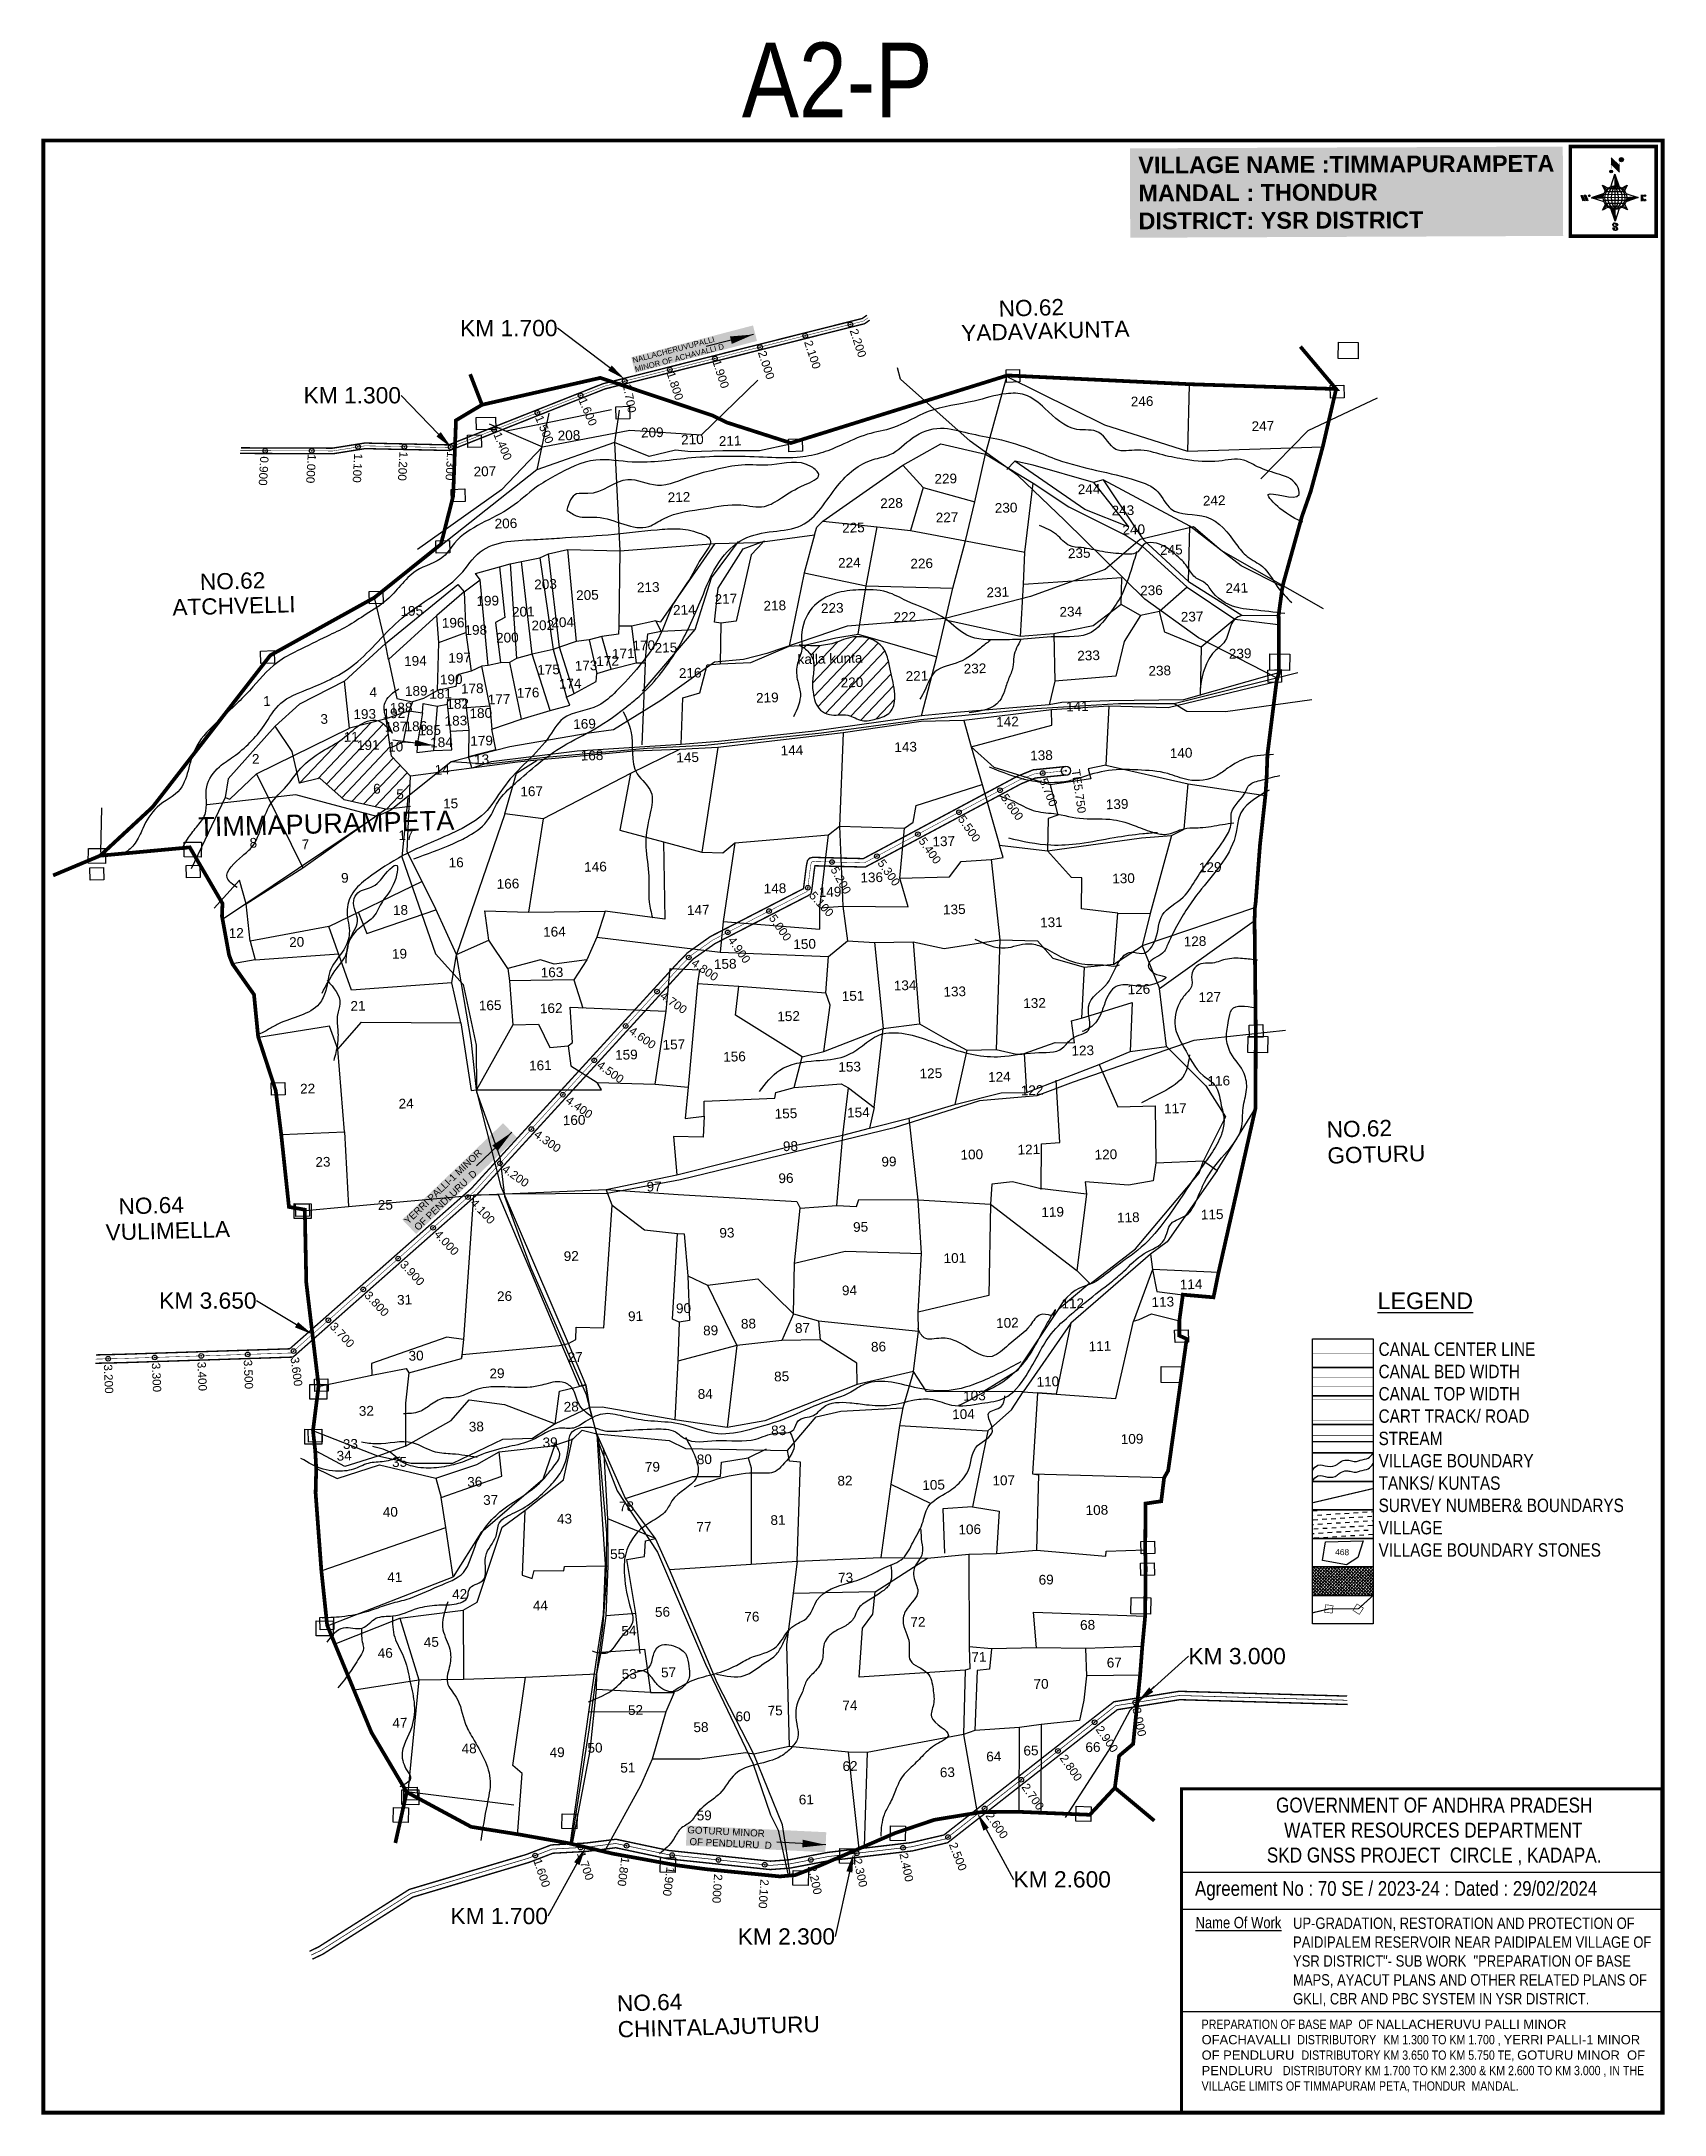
# Model space of a CAD drawing. Header units: inches. Extents: x 207877 to 226743, y 1593528 to 1603202.
# Drawn here: x 207877 to 211364, y 1597570 to 1602024 of the extents above; entities that cross this region are included whole.
import ezdxf
from ezdxf import colors
from ezdxf.entities.mleader import LeaderData, LeaderLine
from ezdxf.enums import TextEntityAlignment as Align
from ezdxf.math import Vec2, Vec3

# ---------------------------------------------------------------- set-up
doc = ezdxf.new("R2010")
doc.units = ezdxf.units.IN
doc.header["$MEASUREMENT"] = 0
doc.header["$PDMODE"] = 32
doc.header["$PDSIZE"] = 10
doc.linetypes.add('ACAD_ISO02W100', pattern=[15, 12, -3])
doc.linetypes.add('HIDDEN2', pattern=[0.1875, 0.125, -0.0625])
for name, color, linetype in [('AQUADUCT', 1, 'Continuous'), ('bord', 1, 'Continuous'), ('BOUNDRY STONES', 240, 'Continuous'), ('CANAL1', 7, 'Continuous'), ('CSMark', 72, 'Continuous'), ('FRAME 025', 7, 'Continuous'), ('PAPER SIZE', 5, 'Continuous'), ('PLOT', 7, 'Continuous'), ('PLOT NO', 7, 'Continuous'), ('PLOTS', 7, 'Continuous'), ('PLOTS NO', 7, 'Continuous'), ('RE REMARKS', 7, 'Continuous'), ('ROAD', 1, 'Continuous'), ('ROADS', 1, 'Continuous'), ('STREAMS', 4, 'Continuous'), ('STRUCTURE', 5, 'Continuous'), ('TABLE', 7, 'Continuous'), ('tank', 4, 'Continuous'), ('TEXT', 1, 'Continuous'), ('text1', 7, 'Continuous'), ('text2', 7, 'Continuous'), ('TITLEBLOCK', 7, 'Continuous'), ('VILLAGE', 7, 'Continuous'), ('VILLAGE BOUNDARY STONES', 1, 'Continuous'), ('VILLAGE BOUNDRY', 5, 'Continuous'), ('VILLAGE BOUNDRY STONE', 1, 'Continuous'), ('VILLAGE STONES', 240, 'Continuous')]:
    doc.layers.add(name, color=color, linetype=linetype)
doc.styles.add('A', font='arial.ttf')
doc.styles.add('ARIALN', font='ARIALN.TTF')
doc.styles.add('FONT1', font='Arial')
doc.styles.get("Standard").update_dxf_attribs({"font": 'arial.ttf'})
doc.linetypes.add('DOTS', pattern='A,1e-06,-3,["●",Standard,S=3,R=0,X=-1.25,Y=-1.25],-3', length=6.000001)
doc.dimstyles.get("Standard").update_dxf_attribs({"dimtxt": 0.18, "dimasz": 0.18, "dimexe": 0.18, "dimexo": 0.0625, "dimgap": 0.09, "dimtad": 0, "dimtih": 1, "dimtoh": 1, "dimdec": 4, "dimzin": 0, "dimdsep": 46, "dimtxsty": 'Standard', "dimcen": 0.09, "dimadec": 0, "dimazin": 0, "dimtfac": 1, "dimtdec": 4, "dimtofl": 0, "dimtmove": 0, "dimatfit": 3, "dimfxl": 1, "dimtolj": 1, "dimtzin": 0, "dimarcsym": 0})
pattern_1 = [(46.54649034, (-766287.19, -9751731.802), (-15.77453823, 14.945170455), [])]
pattern_2 = [(267.297113149, (-8720374.938, 50637915.138), (10.5367255337, -0.497431438), [])]
pattern_3 = [(357.297113149, (-8720374.938, 50637915.138), (0.497431438, 10.5367255337), [])]

msp = doc.modelspace()

# ---------------------------------------------------------------- texts
at = {"layer": 'CSMark', "color": 1, "linetype": 'Continuous', "style": 'FONT1'}
for s, rotation, p in [('2.200', 288.2015, (209621.8, 1601405.7)), ('2.100', 288.2015, (209523.9, 1601380.9)), ('1.900', 288.2015, (209326.9, 1601339.3)), ('2.000', 288.2015, (209424.6, 1601358.5)), ('1.700', 280.7636, (209134.8, 1601288.1)), ('1.800', 288.2015, (209228.6, 1601313.7)), ('1.600', 292.9609, (209038.7, 1601257.2)), ('1.400', 292.9609, (208855.8, 1601183.4)), ('1.500', 292.9609, (208945.4, 1601219.3)), ('1.200', 266.7682, (208655.3, 1601142.7)), ('1.300', 266.7682, (208757.6, 1601143.5)), ('0.900', 266.7682, (208356.1, 1601132.4)), ('1.000', 266.7682, (208458.1, 1601137.3)), ('1.100', 266.7682, (208558, 1601138.6)), ('5.700', 291.832, (210029.1, 1600439.7)), ('5.600', 305.2168, (209944.4, 1600404.7)), ('5.500', 305.2168, (209852.3, 1600358.2)), ('5.400', 305.2168, (209767.8, 1600311.1)), ('5.200', 298.8774, (209579.5, 1600249.2)), ('5.300', 305.2168, (209679.6, 1600263.7)), ('5.100', 312.7101, (209531.7, 1600193.5)), ('5.000', 305.2168, (209446.2, 1600145.5)), ('4.900', 305.2168, (209358.2, 1600097.6)), ('4.800', 324.7329, (209276.7, 1600047.3)), ('4.700', 324.7329, (209209.7, 1599976.9)), ('4.600', 324.7329, (209142.8, 1599901.5)), ('4.500', 324.7329, (209074, 1599827.8)), ('4.400', 324.7329, (209006.8, 1599752.1)), ('4.300', 324.7329, (208938.7, 1599679.1)), ('4.200', 324.7329, (208870, 1599604.7)), ('4.100', 312.9439, (208803.8, 1599533.1)), ('4.000', 312.9439, (208726.2, 1599465.8)), ('3.900', 312.9439, (208652.4, 1599400.7)), ('3.800', 312.9439, (208576.1, 1599334.6)), ('3.700', 312.9439, (208501.8, 1599267.7)), ('3.200', 272.386, (208019.9, 1599181.5)), ('3.300', 272.386, (208123, 1599184.8)), ('3.400', 272.386, (208221, 1599187.1)), ('3.500', 272.386, (208320.4, 1599191.3)), ('3.600', 277.354, (208421, 1599197))]:
    msp.add_text(s, height=18, rotation=rotation, dxfattribs=at).set_placement(p, align=Align.MIDDLE_LEFT)
for s, rotation, p in [('TE5.750', 278.1433, (210112.7, 1600365.7)), ('3.000', 281.6305, (210242.3, 1598382.5)), ('2.900', 304.9101, (210184.5, 1598350.6)), ('2.800', 304.9101, (210107.1, 1598289)), ('2.700', 304.9101, (210025.2, 1598226.7)), ('2.600', 304.9101, (209947.9, 1598165.2)), ('1.600', 288.7326, (208962.3, 1598058.9)), ('1.700', 288.7326, (209055.8, 1598074)), ('1.800', 262.1737, (209123.3, 1598060.2)), ('2.300', 282.0243, (209643.1, 1598058.7)), ('2.400', 282.0243, (209742.2, 1598070.2)), ('2.500', 291.4834, (209857.7, 1598094.7)), ('1.900', 262.1737, (209220.6, 1598039.1)), ('2.000', 266.0841, (209327, 1598023.6)), ('2.100', 266.0841, (209426.6, 1598012.4)), ('2.200', 282.0243, (209545.4, 1598042.7))]:
    msp.add_text(s, height=18, rotation=rotation, dxfattribs=at).set_placement(p, align=Align.MIDDLE_RIGHT)
at = {"layer": 'PLOT NO', "color": 1}
msp.add_text('YADAVAKUNTA', height=34.768, rotation=1.5465, dxfattribs=at).set_placement((209853.6, 1601379.8))
at = {"layer": 'PLOT NO'}
for s, height, rotation, p in [('246', 20.86, 1.5465, (210241.8, 1601250.7)), ('208', 20.86, 1.5465, (209010.4, 1601177.7)), ('209', 20.86, 1.5465, (209189.4, 1601183.8)), ('247', 20.86, 1.5465, (210501.3, 1601197.7)), ('210', 20.86, 1.5465, (209275.5, 1601168.8)), ('211', 20.86, 1.5465, (209356.6, 1601165.7)), ('207', 20.86, 1.5465, (208829.7, 1601100.3)), ('229', 20.86, 1.5465, (209819.9, 1601084.5)), ('212', 20.86, 1.5465, (209246.7, 1601044.9)), ('244', 20.86, 1.5465, (210127.8, 1601062)), ('228', 20.86, 1.5465, (209703.4, 1601032)), ('227', 20.86, 1.5465, (209822.7, 1601001.3)), ('230', 20.86, 1.5465, (209949.6, 1601022)), ('243', 20.86, 1.5465, (210200.5, 1601016.4)), ('242', 20.86, 1.5465, (210396.7, 1601037.6)), ('206', 20.86, 1.5465, (208874.9, 1600988.3)), ('225', 20.86, 1.5465, (209621.5, 1600979.2)), ('240', 20.86, 1.5465, (210223.9, 1600975.3)), ('235', 20.86, 1.5465, (210106.7, 1600924.5)), ('245', 20.86, 1.5465, (210304.7, 1600931.6)), ('224', 20.86, 1.5465, (209612.8, 1600904)), ('226', 20.86, 1.5465, (209768.2, 1600902.3)), ('199', 20.86, 1.5465, (208835.8, 1600822.1)), ('203', 20.86, 1.5465, (208960, 1600857.7)), ('205', 20.86, 1.5465, (209050, 1600834.5)), ('213', 20.86, 1.5465, (209180.7, 1600851.3)), ('217', 20.86, 1.5465, (209347.5, 1600826.3)), ('231', 20.86, 1.5465, (209931.8, 1600840.6)), ('236', 20.86, 1.5465, (210261.9, 1600844.6)), ('241', 20.86, 1.5465, (210445.2, 1600849.7)), ('195', 20.86, 1.5465, (208672.7, 1600800.4)), ('196', 20.86, 1.5465, (208761.5, 1600774.9)), ('201', 20.86, 1.5465, (208912.2, 1600798.7)), ('204', 20.86, 1.5465, (208996.8, 1600776)), ('214', 20.86, 1.5465, (209258.2, 1600802.8)), ('218', 20.86, 1.5465, (209452.6, 1600811.9)), ('223', 20.86, 1.5465, (209576.1, 1600806.6)), ('222', 20.86, 1.5465, (209731.9, 1600787.3)), ('234', 20.86, 1.5465, (210088.5, 1600798.8)), ('237', 20.86, 1.5465, (210349.2, 1600788.1)), ('198', 20.86, 1.5465, (208810.1, 1600759.5)), ('200', 20.86, 1.5465, (208878, 1600743)), ('202', 20.86, 1.5465, (208954.1, 1600769.5)), ('194', 20.86, 1.5465, (208680.4, 1600692.9)), ('197', 20.86, 1.5465, (208775.4, 1600699.7)), ('173', 20.86, 1.5465, (209047.1, 1600683)), ('172', 20.86, 1.5465, (209093.3, 1600692.8)), ('171', 20.86, 1.5465, (209127.1, 1600708.8)), ('170', 20.86, 1.5465, (209171.2, 1600726.2)), ('215', 20.86, 1.5465, (209218.7, 1600721.4)), ('kalla kunta', 20.861, 1.5465, (209571.2, 1600698)), ('233', 20.86, 1.5465, (210126.8, 1600704.6)), ('239', 20.86, 1.5465, (210452.5, 1600708.8)), ('190', 20.86, 1.5465, (208757.4, 1600653.3)), ('175', 20.86, 1.5465, (208966.6, 1600674.2)), ('174', 20.86, 1.5465, (209013, 1600644.1)), ('216', 20.86, 1.5465, (209270.8, 1600667.2)), ('220', 20.86, 1.5465, (209618.4, 1600646.8)), ('221', 20.86, 1.5465, (209758, 1600660.7)), ('232', 20.86, 1.5465, (209882.8, 1600676.6)), ('238', 20.86, 1.5465, (210279.7, 1600672)), ('1', 20.9, 1.5465, (208361.4, 1600606.7)), ('4', 20.9, 1.5465, (208589.8, 1600625.6)), ('189', 20.86, 1.5465, (208682.2, 1600628.5)), ('181', 20.86, 1.5465, (208734.5, 1600622.4)), ('182', 20.86, 1.5465, (208771.2, 1600600.6)), ('178', 20.86, 1.5465, (208802.6, 1600633.7)), ('177', 20.86, 1.5465, (208860.1, 1600610.6)), ('176', 20.86, 1.5465, (208922.4, 1600624.6)), ('219', 20.86, 1.5465, (209436.6, 1600614)), ('141', 20.86, 1.5465, (210102.7, 1600595.3)), ('3', 20.9, 1.5465, (208484.5, 1600568.2)), ('193', 20.86, 1.5465, (208571.5, 1600578.7)), ('192', 20.86, 1.5465, (208634, 1600580.4)), ('187', 20.86, 1.5465, (208638.7, 1600551.5)), ('188', 20.86, 1.5465, (208649.9, 1600592.6)), ('186', 20.86, 1.5465, (208681.4, 1600552.6)), ('183', 20.86, 1.5465, (208767.4, 1600564.4)), ('180', 20.86, 1.5465, (208820.9, 1600580.7)), ('169', 20.86, 1.5465, (209043.8, 1600557.7)), ('142', 20.86, 1.5465, (209952.5, 1600562.3)), ('11', 20.86, 1.5465, (208542.5, 1600529.7)), ('191', 20.86, 1.5465, (208579, 1600512)), ('10', 20.86, 1.5465, (208638, 1600508.6)), ('185', 20.86, 1.5465, (208711, 1600544)), ('184', 20.86, 1.5465, (208736.4, 1600518.1)), ('179', 20.86, 1.5465, (208822.7, 1600521.4)), ('143', 20.86, 1.5465, (209733.7, 1600508.1)), ('2', 20.9, 1.5465, (208337.3, 1600482.4)), ('13', 20.86, 1.5465, (208822.7, 1600481.4)), ('168', 20.86, 1.5465, (209059.9, 1600489.8)), ('145', 20.86, 1.5465, (209265.2, 1600485.6)), ('144', 20.86, 1.5465, (209489.4, 1600500.8)), ('138', 20.86, 1.5465, (210025.6, 1600490.1)), ('140', 20.86, 1.5465, (210325.6, 1600495.1)), ('6', 20.9, 1.5465, (208597.7, 1600418.3)), ('14', 20.86, 1.5465, (208737.9, 1600459.2)), ('5', 20.9, 1.5465, (208647.4, 1600406.4)), ('15', 20.86, 1.5465, (208756, 1600386.6)), ('167', 20.86, 1.5465, (208930.2, 1600412.7)), ('139', 20.86, 1.5465, (210188.1, 1600385.2)), ('8', 20.9, 1.5465, (208332.2, 1600302.1)), ('7', 20.9, 1.5465, (208444.1, 1600298.8)), ('17', 20.86, 1.5465, (208660.1, 1600318.6)), ('137', 20.86, 1.5465, (209815.6, 1600305.4)), ('16', 20.86, 1.5465, (208768, 1600259.8)), ('146', 20.86, 1.5465, (209067.3, 1600250.6)), ('129', 20.86, 1.5465, (210388.2, 1600249.7)), ('9', 20.9, 1.5465, (208528.8, 1600226.8)), ('166', 20.86, 1.5465, (208879.3, 1600214.1)), ('148', 20.86, 1.5465, (209453, 1600204.1)), ('149', 20.86, 1.5465, (209571.3, 1600196.7)), ('136', 20.86, 1.5465, (209660.8, 1600227.7)), ('130', 20.86, 1.5465, (210201.9, 1600225.7)), ('18', 20.86, 1.5465, (208648.4, 1600157.6)), ('147', 20.86, 1.5465, (209288.1, 1600157.9)), ('135', 20.86, 1.5465, (209838.3, 1600159)), ('12', 20.86, 1.5465, (208295.5, 1600108.2)), ('164', 20.86, 1.5465, (208979.1, 1600111.1)), ('131', 20.86, 1.5465, (210046.9, 1600131.4)), ('20', 20.86, 1.5465, (208425.3, 1600089)), ('19', 20.86, 1.5465, (208646.2, 1600063.6)), ('150', 20.86, 1.5465, (209516.7, 1600084.6)), ('128', 20.86, 1.5465, (210355.5, 1600090.5)), ('163', 20.86, 1.5465, (208973.9, 1600023.7)), ('158', 20.86, 1.5465, (209346.1, 1600041.8)), ('151', 20.86, 1.5465, (209620.7, 1599973.1)), ('134', 20.86, 1.5465, (209732.6, 1599995.9)), ('133', 20.86, 1.5465, (209839.2, 1599982.6)), ('126', 20.86, 1.5465, (210234.9, 1599987.6)), ('127', 20.86, 1.5465, (210387.2, 1599970.8)), ('21', 20.86, 1.5465, (208557.1, 1599951.8)), ('165', 20.86, 1.5465, (208841, 1599952.8)), ('162', 20.86, 1.5465, (208972.2, 1599946.8)), ('152', 20.86, 1.5465, (209482.3, 1599929.5)), ('132', 20.86, 1.5465, (210010.7, 1599957.8)), ('159', 20.86, 1.5465, (209133.7, 1599846.8)), ('157', 20.86, 1.5465, (209235.8, 1599868.7)), ('156', 20.86, 1.5465, (209366, 1599842.7)), ('123', 20.86, 1.5465, (210114.3, 1599855.9)), ('161', 20.86, 1.5465, (208948.9, 1599823.8)), ('153', 20.86, 1.5465, (209613.4, 1599820.9)), ('125', 20.86, 1.5465, (209788, 1599806.7)), ('124', 20.86, 1.5465, (209935.1, 1599799.3)), ('22', 20.86, 1.5465, (208448.9, 1599774)), ('122', 20.86, 1.5465, (210005.5, 1599770.5)), ('116', 20.86, 1.5465, (210406.5, 1599790.8)), ('24', 20.86, 1.5465, (208660.5, 1599741.8)), ('160', 20.86, 1.5465, (209021.4, 1599706.3)), ('155', 20.86, 1.5465, (209476.6, 1599720.5)), ('154', 20.86, 1.5465, (209632.2, 1599722.8)), ('117', 20.86, 1.5465, (210313.2, 1599731.4)), ('23', 20.86, 1.5465, (208481.7, 1599616.5)), ('98', 20.86, 1.5465, (209486.3, 1599650.4)), ('99', 20.86, 1.5465, (209697.9, 1599617.2)), ('100', 20.86, 1.5465, (209875.9, 1599632.4)), ('121', 20.86, 1.5465, (209998.5, 1599643.2)), ('120', 20.86, 1.5465, (210164, 1599632.5)), ('96', 20.86, 1.5465, (209476.6, 1599581.6)), ('97', 20.86, 1.5465, (209193.3, 1599563.5)), ('25', 20.86, 1.5465, (208615.9, 1599524.1)), ('119', 20.86, 1.5465, (210049.6, 1599508.9)), ('118', 20.86, 1.5465, (210212.2, 1599497.2)), ('115', 20.86, 1.5465, (210392.3, 1599503.6)), ('93', 20.86, 1.5465, (209349.7, 1599464.3)), ('95', 20.86, 1.5465, (209637, 1599476.8)), ('92', 20.86, 1.5465, (209015.3, 1599414.2)), ('101', 20.86, 1.5465, (209839.5, 1599409.9)), ('114', 20.86, 1.5465, (210347, 1599353.5)), ('31', 20.86, 1.5465, (208657.2, 1599320.3)), ('26', 20.86, 1.5465, (208872, 1599328)), ('90', 20.86, 1.5465, (209256.5, 1599302.1)), ('94', 20.86, 1.5465, (209613.1, 1599340.6)), ('112', 20.86, 1.5465, (210092.8, 1599312.5)), ('113', 20.86, 1.5465, (210286.3, 1599315.8)), ('91', 20.86, 1.5465, (209153.5, 1599285.1)), ('88', 20.86, 1.5465, (209396, 1599268.9)), ('87', 20.86, 1.5465, (209512.1, 1599259.7)), ('102', 20.86, 1.5465, (209952.4, 1599270.7)), ('89', 20.86, 1.5465, (209314.8, 1599254.4)), ('86', 20.86, 1.5465, (209675.5, 1599219.5)), ('111', 20.86, 1.5465, (210151.2, 1599220.6)), ('30', 20.86, 1.5465, (208681.9, 1599200.2)), ('27', 20.86, 1.5465, (209023.7, 1599197.1)), ('29', 20.86, 1.5465, (208855.7, 1599162.2)), ('85', 20.86, 1.5465, (209467.3, 1599155.6)), ('110', 20.86, 1.5465, (210039.3, 1599144.5)), ('32', 20.86, 1.5465, (208575, 1599081.6)), ('28', 20.86, 1.5465, (209015.2, 1599090.6)), ('84', 20.86, 1.5465, (209303.2, 1599118)), ('103', 20.86, 1.5465, (209881.6, 1599114.2)), ('38', 20.86, 1.5465, (208811.4, 1599047.8)), ('83', 20.86, 1.5465, (209460.9, 1599039.7)), ('104', 20.86, 1.5465, (209858, 1599074.6)), ('33', 20.86, 1.5465, (208540.8, 1599010.4)), ('39', 20.86, 1.5465, (208969.9, 1599014)), ('109', 20.86, 1.5465, (210220.2, 1599021.3)), ('34', 20.86, 1.5465, (208527.3, 1598985.4)), ('35', 20.86, 1.5465, (208646.3, 1598971.6)), ('79', 20.86, 1.5465, (209189.7, 1598961.2)), ('80', 20.86, 1.5465, (209301.3, 1598977.5)), ('36', 20.86, 1.5465, (208807.9, 1598929.2)), ('82', 20.86, 1.5465, (209603.4, 1598931.6)), ('105', 20.86, 1.5465, (209793.8, 1598922.6)), ('107', 20.86, 1.5465, (209944.5, 1598932.3)), ('40', 20.86, 1.5465, (208626.5, 1598864.4)), ('37', 20.86, 1.5465, (208842.2, 1598890.3)), ('78', 20.86, 1.5465, (209134.1, 1598876.3)), ('108', 20.86, 1.5465, (210144.6, 1598868.5)), ('43', 20.86, 1.5465, (209000.8, 1598849.6)), ('77', 20.86, 1.5465, (209300.4, 1598832.4)), ('81', 20.86, 1.5465, (209459.5, 1598847.1)), ('106', 20.86, 1.5465, (209871.4, 1598827)), ('55', 20.86, 1.5465, (209114.9, 1598774.1)), ('468', 12.8, 358.6877, (210671.6, 1598778, -0.9)), ('41', 20.86, 1.5465, (208636, 1598724.2)), ('73', 20.86, 1.5465, (209604.7, 1598723.4)), ('42', 20.86, 1.5465, (208775.5, 1598687.9)), ('69', 20.86, 1.5465, (210035.7, 1598718.9)), ('44', 20.86, 1.5465, (208948.9, 1598663.2)), ('56', 20.86, 1.5465, (209211.3, 1598649.6)), ('76', 20.86, 1.5465, (209403.3, 1598639.2)), ('54', 20.86, 1.5465, (209139.3, 1598609.2)), ('72', 20.86, 1.5465, (209760.1, 1598628)), ('68', 20.86, 1.5465, (210124.7, 1598621.7)), ('46', 20.86, 1.5465, (208615.6, 1598561.3)), ('45', 20.86, 1.5465, (208714.6, 1598584.8)), ('71', 20.86, 1.5465, (209891.2, 1598552.8)), ('53', 20.86, 1.5465, (209139.9, 1598516.2)), ('57', 20.86, 1.5465, (209224.4, 1598519.7)), ('67', 20.86, 1.5465, (210182, 1598540.7)), ('70', 20.86, 1.5465, (210024.7, 1598494.8)), ('47', 20.86, 1.5465, (208647.2, 1598411.3)), ('52', 20.86, 1.5465, (209153.4, 1598438.8)), ('60', 20.86, 1.5465, (209384.5, 1598425.1)), ('75', 20.86, 1.5465, (209453.4, 1598437.6)), ('74', 20.86, 1.5465, (209614, 1598448.6)), ('58', 20.86, 1.5465, (209294, 1598402)), ('48', 20.86, 1.5465, (208795.8, 1598356.1)), ('49', 20.86, 1.5465, (208985, 1598347.9)), ('50', 20.86, 1.5465, (209066.3, 1598357.7)), ('64', 20.86, 1.5465, (209923.1, 1598339.1)), ('65', 20.86, 1.5465, (210003, 1598351.7)), ('66', 20.86, 1.5465, (210136.2, 1598359.1)), ('51', 20.86, 1.5465, (209136.8, 1598315)), ('62', 20.86, 1.5465, (209614.3, 1598318.4)), ('63', 20.86, 1.5465, (209823.4, 1598305.1)), ('61', 20.86, 1.5465, (209520.3, 1598246.6)), ('59', 20.86, 1.5465, (209301, 1598212.3))]:
    msp.add_text(s, height=height, rotation=rotation, dxfattribs=at).set_placement(p, align=Align.MIDDLE_CENTER)
at = {"layer": 'PLOTS', "color": 1}
msp.add_text('TIMMAPURAMPETA ', height=41.722, rotation=1.5465, dxfattribs=at).set_placement((208497, 1600343.7), align=Align.MIDDLE_CENTER)
at = {"layer": 'STRUCTURE', "color": 5, "attachment_point": 1, "bg_fill": 1, "box_fill_scale": 1.1, "bg_fill_color": 7, "bg_fill_true_color": 16777215, "bg_fill_transparency": 0}
for s, insert, char_height, width, rotation in [('{\\C1;NALLACHERUVUPALLI \\PMINOR OF ACHAVALLI D }', (209145.5, 1601344.4), 12, 268.089, 14.6423), ('{\\f@Arial Unicode MS|b0|i0|c0|p34;\\C1;YERRI PALLI-1 MINOR \\P OF PENDLURU  D\\Ftxt|c0; }', (208654.4, 1599492.5), 15, 296.661, 43.7049), ('{\\f@Arial Unicode MS|b0|i0|c0|p34;\\C1;GOTURU MINOR \\P OF PENDLURU  D\\Ftxt|c0; }', (209265.1, 1598189.1), 15, 296.897, 357.2415)]:
    msp.add_mtext(s, dxfattribs=dict(at, insert=insert, char_height=char_height, width=width, rotation=rotation))
at = {"layer": 'TABLE', "extrusion": (0.000201441, 0.004807, 0.999988), "style": 'A'}
msp.add_text('%%ULEGEND', height=35.7, rotation=359.9999, dxfattribs=at).set_placement((210850.3, 1599299.5, 7730.2), align=Align.MIDDLE)
at = {"layer": 'TEXT', "insert": (210233.6, 1601776.2), "char_height": 36, "width": 894.196, "attachment_point": 1, "rotation": 0.2399, "bg_fill": 1, "box_fill_scale": 1.5, "bg_fill_color": 253, "bg_fill_transparency": 0}
msp.add_mtext('{\\fArial|b1|i0|c0|p34;\\C1;VILLAGE NAME :\\C5;TIMMAPURAMPETA \\C1;MANDAL : \\C5;THONDUR                       \\C1;DISTRICT: \\C5;YSR DISTRICT}', dxfattribs=at)
at = {"layer": 'text1', "color": 1}
for s, height, p in [('NO.62', 34.77, (209934.1, 1601432.3)), ('NO.62', 34.77, (208217.9, 1600845.4)), ('ATCHVELLI', 34.77, (208158.8, 1600790.4)), ('NO.62', 34.77, (210638.9, 1599668.5)), ('GOTURU     ', 34.768, (210640.4, 1599612.6)), ('NO.64', 34.77, (208043, 1599503.5)), ('VULIMELLA', 34.77, (208015.4, 1599447.7)), ('NO.64', 34.77, (209114, 1597791.1)), ('CHINTALAJUTURU', 34.768, (209115.5, 1597735.3))]:
    msp.add_text(s, height=height, rotation=1.5465, dxfattribs=at).set_placement(p)
at = {"layer": 'TITLEBLOCK', "extrusion": (0.000201441, 0.004807, 0.999988), "style": 'ARIALN'}
msp.add_text('%%UName Of Work', height=24.333, rotation=359.9999, dxfattribs=at).set_placement((210356.7, 1597951.3, 7720.7))
at = {"layer": 'TITLEBLOCK', "extrusion": (0.000201441, 0.004807, 0.999988), "attachment_point": 1, "text_direction": (1, -1e-06, -0.000201), "style": 'ARIALN'}
for s, insert, char_height, width in [('\\pi25.42844;A2-P', (209356.3, 1602021.4, -24.6), 160.899, 452.446), ('CANAL CENTER LINE \\PCANAL BED WIDTH {\\H1.52882x; }\\PCANAL TOP WIDTH {\\H1.35255x; }\\PCART TRACK/ ROAD{\\H1.4113x; }\\PSTREAM {\\H1.39172x; }\\PVILLAGE BOUNDARY{\\H1.39825x; }\\PTANKS/ KUNTAS{\\H1.39607x; }\\PSURVEY NUMBER& BOUNDARYS{\\H1.3968x; }\\PVILLAGE{\\H1.39655x; }\\PVILLAGE BOUNDARY STONES{\\H1.39664x; }', (210749.9, 1599228.5, -0.9), 28.758, 602.932), ('\\pi42.10335;GOVERNMENT OF ANDHRA PRADESH  \\P\\pi59.60908;WATER RESOURCES DEPARTMENT      \\P\\pi22.42449;SKD GNSS PROJECT  CIRCLE , KADAPA.', (210487.4, 1598250.6, -4.9), 32.18, 758.973), ('Agreement No : 70 SE / 2023-24 : Dated : 29/02/2024', (210355.5, 1598071.2, -5.8), 31.634, 1021.092), ('UP-GRADATION, RESTORATION AND PROTECTION OF PAIDIPALEM RESERVOIR NEAR PAIDIPALEM VILLAGE OF YSR DISTRICT"- SUB WORK  "PREPARATION OF BASE MAPS, AYACUT PLANS AND OTHER RELATED PLANS OF GKLI, CBR AND PBC SYSTEM IN YSR DISTRICT.', (210566.2, 1597992.9, -5.1), 24.3335, 785.455), ('PREPARATION OF BASE MAP  OF {\\fArial|b0|i0|c0|p34;\\C1;NALLACHERUVU PALLI MINOR OFACHAVALLI \\fArial Narrow|b0|i0|c0|p34; DISTRIBUTORY\\fArial|b0|i0|c0|p34;  }KM {\\C0;1.300 TO KM 1.700\\C1; , \\f@Arial Unicode MS|b0|i0|c0|p34;YERRI PALLI-1 MINOR  OF PENDLURU  \\fArial Narrow|b0|i0|c0|p34;DISTRIBUTORY }KM {\\C0;3.650 TO KM 5.750 TE,\\C1; \\f@Arial Unicode MS|b0|i0|c0|p34;GOTURU MINOR  OF PENDLURU\\Farial|c0;  \\fArial Narrow|b0|i0|c0|p34; DISTRIBUTORY }KM {\\C0;1.700 TO KM 2.300 & }KM {\\C0;2.600 TO KM 3.000\\C1; , }IN THE VILLAGE LIMITS OF {\\C5;TIMMAPURAM PETA}, {\\C5;THONDUR } MANDAL.', (210369.7, 1597773.6, -10.8), 19.8896, 964.283)]:
    msp.add_mtext(s, dxfattribs=dict(at, insert=insert, char_height=char_height, width=width))

# ---------------------------------------------------------------- blocks, each defined once
blk = doc.blocks.new('*X22')
at = {"color": 0, "linetype": 'Continuous'}
for p, q in [((6321.6, 240.5), (6322.3, 241.2)), ((6321.6, 240.3), (6322.3, 241)), ((6321.6, 240.1), (6322.3, 240.8)), ((6321.6, 239.9), (6322.4, 240.7)), ((6321.6, 239.8), (6322.4, 240.6)), ((6321.6, 239.6), (6322.5, 240.5)), ((6321.6, 239.4), (6322.5, 240.3)), ((6321.6, 239.2), (6322.6, 240.2)), ((6321.7, 239.1), (6322.6, 240.1)), ((6321.8, 240.8), (6322.4, 241.4)), ((6321.8, 239), (6322.7, 240)), ((6321.8, 239), (6322.8, 239.9)), ((6321.9, 238.9), (6322.9, 239.8)), ((6322, 238.8), (6323, 239.7)), ((6322.1, 241.3), (6322.4, 241.6)), ((6322.1, 238.7), (6323.1, 239.6)), ((6322.2, 238.6), (6323.1, 239.6)), ((6322.3, 238.5), (6323.2, 239.5)), ((6322.4, 238.5), (6323.3, 239.4)), ((6322.5, 238.4), (6323.4, 239.3)), ((6322.7, 238.4), (6323.6, 239.3)), ((6322.8, 238.3), (6323.7, 239.2)), ((6322.9, 238.3), (6323.8, 239.1)), ((6323.1, 238.2), (6323.9, 239.1)), ((6323.2, 238.2), (6324, 239)), ((6323.3, 238.2), (6324.2, 239)), ((6323.5, 238.1), (6324.3, 238.9)), ((6323.7, 238.1), (6324.4, 238.9)), ((6323.8, 238.1), (6324.6, 238.8)), ((6324.1, 238.2), (6324.7, 238.8)), ((6324.3, 238.3), (6324.9, 238.8)), ((6324.6, 238.3), (6325.1, 238.8)), ((6324.8, 238.4), (6325.2, 238.8)), ((6325.1, 238.5), (6325.4, 238.8)), ((6325.4, 238.6), (6325.6, 238.8))]:
    blk.add_line(p, q, dxfattribs=at)
blk = doc.blocks.new('*X21')
at = {"color": 0, "linetype": 'Continuous'}
for p, q in [((6324.4, 240.3), (6324.5, 240.4)), ((6324.6, 240.3), (6324.8, 240.5)), ((6324.7, 240.2), (6325, 240.5)), ((6324.8, 240.2), (6325.2, 240.6)), ((6325, 240.1), (6325.5, 240.6)), ((6325.1, 240.1), (6325.6, 240.6)), ((6325.2, 240), (6325.8, 240.6)), ((6325.3, 240), (6326, 240.6)), ((6325.4, 239.9), (6326.1, 240.6)), ((6325.5, 239.8), (6326.2, 240.5)), ((6325.6, 239.8), (6326.3, 240.5)), ((6325.7, 239.7), (6326.5, 240.4)), ((6325.9, 239.6), (6326.6, 240.3)), ((6326, 239.5), (6326.7, 240.3)), ((6326, 239.4), (6326.8, 240.2)), ((6326.1, 239.3), (6327, 240.2)), ((6326.2, 239.3), (6327.1, 240.1)), ((6326.3, 239.2), (6327.1, 240)), ((6326.4, 239.1), (6327.2, 239.9)), ((6326.5, 239), (6327.3, 239.8)), ((6326.5, 238.9), (6327.4, 239.7)), ((6326.6, 238.8), (6327.5, 239.6)), ((6326.7, 238.7), (6327.5, 239.5)), ((6326.8, 238.6), (6327.6, 239.4)), ((6326.8, 238.5), (6327.7, 239.3)), ((6326.8, 236.5), (6327.4, 237)), ((6326.9, 238.3), (6327.8, 239.2)), ((6326.9, 238.2), (6327.9, 239.1)), ((6326.9, 236.8), (6327.6, 237.4)), ((6327, 238.1), (6327.8, 239)), ((6327, 237.9), (6327.8, 238.8)), ((6327, 237.8), (6327.8, 238.6)), ((6327, 237.6), (6327.8, 238.4)), ((6327, 237.4), (6327.8, 238.2)), ((6327, 237.3), (6327.8, 238)), ((6327, 237.1), (6327.8, 237.9))]:
    blk.add_line(p, q, dxfattribs=at)
blk = doc.blocks.new('H')
at = {"layer": 'bord', "extrusion": (0.000427885, 0.004792, 0.999988)}
h = blk.add_hatch(dxfattribs=at)
h.set_pattern_fill('LINE', color=8, scale=84.387686, angle=-2.7029, style=0)
h.set_pattern_definition(pattern_3)
h.paths.add_polyline_path([(-492, 786, -0.090992), (-448, 775), (-486, 912)])
h = blk.add_hatch(dxfattribs=at)
h.set_pattern_fill('LINE', color=8, scale=84.387686, angle=-92.7029, style=0)
h.set_pattern_definition(pattern_2)
h.paths.add_polyline_path([(-625, 665, -0.090992), (-615, 710), (-751, 671)])
h = blk.add_hatch(dxfattribs=at)
h.set_pattern_fill('LINE', color=8, scale=84.387686, angle=-2.7029, style=0)
h.set_pattern_definition(pattern_3)
h.paths.add_polyline_path([(-504, 533, -0.090992), (-549, 543), (-510, 406)])
h = blk.add_hatch(dxfattribs=at)
h.set_pattern_fill('LINE', color=8, scale=84.387686, angle=-92.7029, style=0)
h.set_pattern_definition(pattern_2)
h.paths.add_polyline_path([(-246, 647), (-372, 653, -0.090992), (-382, 609)])
for p, q in [((-538, 774, -1216), (-487, 906, -1216)), ((-519, 1020, -1217), (-435, 927, -1216)), ((-516, 1087, -1217), (-432, 994, -1217)), ((-487, 906, -1216), (-493, 780, -1216)), ((-487, 906, -1216), (-448, 769, -1216)), ((-865, 701, -1215), (-847, 638, -1215)), ((-847, 700, -1215), (-829, 637, -1215)), ((-829, 699, -1215), (-811, 636, -1215)), ((-829, 699, -1215), (-811, 698, -1215)), ((-811, 698, -1215), (-794, 635, -1215)), ((-752, 665, -1215), (-615, 704, -1215)), ((-627, 794, -1216), (-567, 760, -1216)), ((-627, 794, -1216), (-584, 747, -1215)), ((-599, 731, -1215), (-627, 794, -1216)), ((-421, 753, -1216), (-359, 781, -1216)), ((-359, 781, -1216), (-405, 739, -1216)), ((-359, 781, -1216), (-392, 721, -1215)), ((-379, 693, -1215), (-246, 641, -1215)), ((-752, 665, -1215), (-625, 659, -1215)), ((-619, 614, -1215), (-752, 665, -1215)), ((-639, 526, -1214), (-606, 585, -1215)), ((-639, 526, -1214), (-593, 568, -1215)), ((-577, 553, -1215), (-639, 526, -1214)), ((-511, 400, -1214), (-549, 537, -1214)), ((-460, 533, -1215), (-511, 400, -1214)), ((-505, 527, -1214), (-511, 400, -1214)), ((-371, 513, -1214), (-431, 546, -1215)), ((-371, 513, -1214), (-414, 560, -1215)), ((-399, 576, -1215), (-371, 513, -1214)), ((-246, 641, -1215), (-383, 603, -1215)), ((-373, 647, -1215), (-246, 641, -1215)), ((-213, 669, -1215), (-217, 601, -1215)), ((-197, 600, -1215), (-194, 668, -1215))]:
    blk.add_line(p, q, dxfattribs=at)
at = {"layer": 'bord', "color": 8, "linetype": 'ByBlock', "extrusion": (0.000427885, 0.004792, 0.999988)}
for p, q in [((-375, 679, -1215), (-620, 691, -1215)), ((-386, 711, -1215), (-605, 722, -1215)), ((-411, 744, -1216), (-578, 752, -1216)), ((-493, 780, -1216), (-505, 527, -1214)), ((-373, 647, -1215), (-625, 659, -1215)), ((-378, 616, -1215), (-623, 628, -1215)), ((-392, 585, -1215), (-611, 595, -1215)), ((-420, 555, -1215), (-587, 562, -1215))]:
    blk.add_line(p, q, dxfattribs=at)
at = {"layer": 'bord', "extrusion": (0.000427885, 0.004792, 0.999988), "elevation": -1212}
for points, const_width in [([(-530, 950, 1), (-520, 939, 1)], 14.8), ([(-414, 1073, 1), (-398, 1058, 1)], 22.3), ([(-776, 697, 1), (-769, 690, 1)], 8.9), ([(-180, 618, 1), (-173, 611, 1)], 9.79), ([(-178, 667, 1), (-171, 660, 1)], 9.79), ([(-525, 322, 1), (-533, 329, 1)], 11.1), ([(-490, 362, 1), (-498, 369, 1)], 11.1)]:
    blk.add_lwpolyline(points, format="xyb", close=True, dxfattribs=dict(at, const_width=const_width))
for points, const_width in [([(-522, 960), (-516, 1093)], 1.61), ([(-434, 933), (-428, 1066)], 1.61), ([(-870, 707), (-846, 706)], 0.642), ([(-793, 641), (-782, 694)], 0.642), ([(-829, 643), (-855, 644)], 0.642), ([(-829, 643), (-821, 678)], 0.642), ([(-811, 642), (-784, 641)], 0.642), ([(-177, 605), (-226, 607)], 0.706), ([(-223, 676), (-174, 673)], 0.706), ([(-195, 645), (-185, 644)], 0.706)]:
    blk.add_lwpolyline(points, dxfattribs=dict(at, const_width=const_width))
for points in [[(-537, 317), (-531, 310), (-520, 307), (-505, 307), (-494, 310), (-486, 318), (-487, 326), (-491, 333), (-494, 336), (-503, 341), (-522, 347), (-530, 352), (-534, 355), (-537, 363), (-537, 373), (-530, 381), (-520, 384), (-504, 384), (-493, 380), (-487, 373)], [(-522, 348), (-526, 354), (-528, 361), (-528, 371), (-526, 375), (-521, 381), (-515, 384)], [(-505, 307), (-499, 312), (-497, 319), (-497, 327), (-501, 335), (-509, 343)]]:
    blk.add_lwpolyline(points, dxfattribs=at)
at = {"layer": 'bord', "extrusion": (0.000427885, 0.004792, 0.999988)}
for centre, radius in [((-525, 944, -1212), 14.8), ((-406, 1065, -1212), 22.3), ((-773, 694, -1212), 8.9), ((-498, 659, -1212), 127), ((-177, 615, -1212), 9.79), ((-174, 663, -1212), 9.79), ((-529, 325, -1212), 11.1), ((-494, 365, -1212), 11.1)]:
    blk.add_circle(centre, radius, dxfattribs=at)
at = {"layer": 'bord', "color": 8, "linetype": 'ByBlock', "extrusion": (0.000427885, 0.004792, 0.999988)}
for centre, radius, start, end in [((-482, 658, -1212), 128, 94.9254, 259.6691), ((-437, 656, -1212), 141, 113.2864, 241.308), ((-316, 651, -1212), 222, 142.5892, 212.0053), ((-560, 662, -1212), 141, 293.2864, 61.308), ((-681, 668, -1212), 222, 322.5892, 32.0053), ((-515, 660, -1212), 128, 274.9254, 79.6691)]:
    blk.add_arc(centre, radius, start, end, dxfattribs=at)
at = {"layer": 'bord', "extrusion": (0.000427885, 0.004792, 0.999988)}
for points in [[(-516, 1093, -1212), (-431, 1000, -1212), (-519, 1026, -1212), (-434, 933, -1212)], [(-864, 707, -1212), (-846, 706, -1212), (-846, 644, -1212), (-829, 643, -1212)], [(-829, 705, -1212), (-811, 704, -1212), (-811, 642, -1212), (-793, 641, -1212)], [(-193, 674, -1212), (-197, 606, -1212), (-213, 675, -1212), (-216, 607, -1212)]]:
    blk.add_solid(points, dxfattribs=at)
at = {"layer": 'bord', "extrusion": (0.000427885, 0.004792, 0.999988), "xscale": 7.977342409717546, "yscale": 7.977342409717546, "zscale": 7.977342409717546, "rotation": 138.0840426661453}
for name, p in [('*X21', (38301, -31929, -1212)), ('*X22', (38314, -31951, -1212))]:
    blk.add_blockref(name, p, dxfattribs=at)

# ---------------------------------------------------------------- hatches: boundary and pattern name
at = {"layer": 'PLOTS', "true_color": 0xf27172}
h = msp.add_hatch(dxfattribs=at)
h.set_pattern_fill('ANSI31', color=11, scale=173.840235, angle=1.5465)
h.set_pattern_definition(pattern_1)
edge = h.paths.add_edge_path()
edge.add_line((208527.1, 1600394.5), (208616.5, 1600374.2))
edge.add_line((208616.5, 1600374.2), (208633.1, 1600376.2))
edge.add_line((208633.1, 1600376.2), (208668.3, 1600404.6))
edge.add_line((208668.3, 1600404.6), (208670.2, 1600444.9))
edge.add_line((208670.2, 1600444.9), (208629.1, 1600488.1))
edge.add_line((208629.1, 1600488.1), (208620.6, 1600549.3))
edge.add_spline(control_points=[(208620.6, 1600549.3), (208616.5, 1600553.7), (208609.8, 1600560.1), (208602.9, 1600563.4), (208600.9, 1600564.1)], knot_values=[514.25096, 514.25096, 514.25096, 514.25096, 529.172075, 534.849121, 534.849121, 534.849121, 534.849121], degree=3, periodic=0)
edge.add_line((208600.9, 1600564.1), (208557.4, 1600553))
edge.add_spline(control_points=[(208557.4, 1600553), (208544.9, 1600544.2), (208523.4, 1600521.5), (208476.9, 1600498.3), (208443.5, 1600474.1), (208428.7, 1600456.1), (208426.2, 1600452.9)], knot_values=[303.817437, 303.817437, 303.817437, 303.817437, 348.00626, 399.261975, 457.427806, 469.63317, 469.63317, 469.63317, 469.63317], degree=3, periodic=0)
edge.add_line((208426.2, 1600452.9), (208431.6, 1600429.9))
edge.add_line((208431.6, 1600429.9), (208475, 1600440.6))
edge.add_line((208475, 1600440.6), (208527.1, 1600394.5))
h.paths.add_polyline_path([(208549.9, 1600495.1), (208609.1, 1600496.7), (208608.2, 1600528.7), (208549, 1600527.1)], flags=24)
h.paths.add_polyline_path([(208521.5, 1600513.5), (208564.3, 1600514.6), (208563.5, 1600546.1), (208520.6, 1600544.9)], flags=24)
h.paths.add_polyline_path([(208616.9, 1600491.9), (208659.9, 1600493.1), (208659.1, 1600525), (208616, 1600523.8)], flags=24)
h.paths.add_polyline_path([(208584.7, 1600401.9), (208611.5, 1600402.6), (208610.7, 1600434.5), (208583.8, 1600433.8)], flags=24)
h.paths.add_polyline_path([(208634.5, 1600390), (208661.1, 1600390.7), (208660.3, 1600422.1), (208633.6, 1600421.4)], flags=24)
at = {"layer": 'tank'}
h = msp.add_hatch(dxfattribs=at)
h.set_pattern_fill('DASH', color=256, scale=77.763255, angle=3.5405, style=0)
h.set_pattern_definition([(3.5405362, (-284293.488, 512704.36), (9.10157338, 10.3021349), [9.72040692, -9.72040692])])
h.paths.add_polyline_path([(210607.6, 1598868.7), (210738.2, 1598868.7), (210738.2, 1598807.5), (210607.6, 1598807.5)])
at = {"layer": 'TITLEBLOCK'}
h = msp.add_hatch(dxfattribs=at)
h.set_pattern_fill('ANSI31', color=256, scale=173.840235, angle=1.5465)
h.set_pattern_definition(pattern_1)
edge = h.paths.add_edge_path()
edge.add_spline(control_points=[(209510.8, 1600723.6), (209516.3, 1600720), (209528.2, 1600711.4), (209539.8, 1600686.8), (209533.2, 1600657.3), (209533.4, 1600622.8), (209542.9, 1600589.4), (209575.4, 1600572.3), (209608.3, 1600582.9), (209638.8, 1600560), (209671.2, 1600568.2), (209705, 1600578.2), (209714, 1600621.9), (209703.1, 1600657.6), (209697.5, 1600693.8), (209683.4, 1600735.5), (209626.6, 1600752.8), (209582.7, 1600729.8), (209545.3, 1600724.3), (209522.7, 1600725.7), (209512.3, 1600726.5)], knot_values=[1.019015, 1.019015, 1.019015, 1.019015, 3.822614, 7.327168, 11.960859, 16.419904, 22.468658, 25.5195, 31.244935, 35.98289, 40.308076, 45.112207, 49.988207, 57.247141, 61.377625, 65.838799, 75.509964, 81.780762, 87.073285, 91.551481, 91.551481, 91.551481, 91.551481], degree=3, periodic=0)
edge.add_line((209512.3, 1600726.5), (209510.8, 1600726.4))
edge.add_spline(control_points=[(209510.8, 1600726.4), (209510.8, 1600725.4), (209510.8, 1600724.5), (209510.8, 1600723.6)], knot_values=[132.661428, 132.661428, 132.661428, 132.661428, 133.06425, 133.06425, 133.06425, 133.06425], degree=3, periodic=0)
h.paths.add_polyline_path([(209589.2, 1600629.9), (209648.5, 1600631.5), (209647.6, 1600663.5), (209588.4, 1600661.9)], flags=24)
at = {"layer": 'VILLAGE', "linetype": 'Continuous'}
h = msp.add_hatch(dxfattribs=at)
h.set_pattern_fill('SACNCR', color=256, scale=52.230973, angle=1.5303, style=0)
h.set_pattern_definition([(46.53031993, (-284293.488, 512704.36), (-3.553690313, 3.368753931), []), (46.53031993, (-284290.0267, 512704.4527), (-3.553690313, 3.368753931), [0, -4.896653744])])
h.paths.add_polyline_path([(210607.6, 1598746.3), (210738.2, 1598746.3), (210738.2, 1598685), (210607.6, 1598685)])

# ---------------------------------------------------------------- linework, layer by layer
at = {"layer": 'BOUNDRY STONES'}
for points in [[(208183.9, 1600303.2), (208220.5, 1600303.1), (208220.4, 1600271.5), (208183.8, 1600271.6)], [(207977.7, 1600289.6), (208014.3, 1600289.5), (208014.2, 1600257.9), (207977.6, 1600258)], [(208419.7, 1599526.8), (208456.3, 1599526.7), (208456.3, 1599495.1), (208419.6, 1599495.2)], [(208453.4, 1599138.2), (208490, 1599138.1), (208489.9, 1599106.5), (208453.3, 1599106.6)], [(208442.6, 1599041.9), (208479.2, 1599041.8), (208479.2, 1599010.2), (208442.5, 1599010.3)], [(208467.2, 1598630.1), (208503.8, 1598630), (208503.8, 1598598.4), (208467.1, 1598598.5)], [(208651.5, 1598267.1), (208688.1, 1598267), (208688, 1598235.4), (208651.4, 1598235.5)], [(208633.1, 1598229.6), (208665.6, 1598228.9), (208664.8, 1598197.2), (208632.3, 1598198)], [(208995.5, 1598216.1), (209028, 1598215.3), (209027.2, 1598183.6), (208994.8, 1598184.4)], [(210100.2, 1598231.9), (210132.7, 1598231.1), (210131.9, 1598199.4), (210099.5, 1598200.2)], [(209701.2, 1598189.9), (209733.6, 1598189.1), (209732.8, 1598157.5), (209700.4, 1598158.3)], [(209206.8, 1598122.2), (209239.3, 1598121.4), (209238.5, 1598089.7), (209206.1, 1598090.5)], [(209592.1, 1598141.4), (209624.6, 1598140.6), (209623.8, 1598108.9), (209591.3, 1598109.7)], [(209492.3, 1598094.3), (209524.7, 1598093.5), (209524, 1598061.9), (209491.5, 1598062.7)]]:
    msp.add_lwpolyline(points, close=True, dxfattribs=at)
at = {"layer": 'CANAL1', "color": 200, "const_width": 3}
for points in [[(209656.4, 1601425), (209645.5, 1601417.4), (209087.8, 1601277.3), (208754.1, 1601145), (208572.4, 1601149), (208503.5, 1601138), (208303.6, 1601138.7)], [(209650.6, 1601435.6), (209640.5, 1601428.6), (209084.2, 1601288.7), (208751.9, 1601157), (208571.6, 1601161), (208502.5, 1601150), (208305.4, 1601150.7)]]:
    msp.add_lwpolyline(points, dxfattribs=at)
at = {"layer": 'CANAL1', "color": 1, "linetype": 'HIDDEN2', "ltscale": 28, "const_width": 1}
for points in [[(209653.5, 1601430.3), (209643, 1601423), (209086, 1601283), (208753, 1601151), (208572, 1601155), (208503, 1601144), (208304.5, 1601144.7)], [(207993.5, 1599192.8), (208047, 1599194), (208414, 1599206), (208807, 1599553), (209248, 1600035), (209271, 1600059), (209319, 1600093), (209519.3, 1600196.1), (209522.3, 1600197.9), (209523, 1600201), (209523.8, 1600207.1), (209526.6, 1600229.5), (209528.6, 1600244.9), (209529.5, 1600251.6), (209530.6, 1600257.4), (209531.2, 1600259.7), (209532.4, 1600261.1), (209534.4, 1600261.6), (209538.9, 1600261.7), (209540.6, 1600261.7), (209645, 1600259), (209646.2, 1600259.6), (209978, 1600437), (210010, 1600450), (210078.2, 1600456.9)]]:
    msp.add_lwpolyline(points, dxfattribs=at)
at = {"layer": 'CANAL1', "color": 200, "linetype": 'ByBlock', "ltscale": 40, "const_width": 3}
for points in [[(207992.7, 1599183.8), (208047.2, 1599185), (208417.5, 1599197.1), (208813.3, 1599546.6), (209254.6, 1600028.8), (209276.9, 1600052.2), (209323.7, 1600085.3), (209523.6, 1600188.2), (209530.2, 1600192.2), (209531.8, 1600199.4), (209532.8, 1600205.9), (209535.6, 1600228.4), (209537.5, 1600243.7), (209538.4, 1600250.1), (209538.9, 1600252.7), (209539, 1600252.7), (209540.5, 1600252.7), (209647.1, 1600249.9), (209650.4, 1600251.7), (209981.8, 1600428.8), (210012.2, 1600441.2), (210079.1, 1600447.9)], [(207994.4, 1599201.8), (208046.8, 1599203), (208410.5, 1599214.9), (208800.7, 1599559.4), (209241.4, 1600041.2), (209265.1, 1600065.8), (209314.3, 1600100.7), (209514.2, 1600203.6), (209514.9, 1600208.3), (209517.7, 1600230.6), (209519.6, 1600246.1), (209520.6, 1600253), (209521.9, 1600259.4), (209522.9, 1600263.9), (209527.3, 1600269.1), (209533.2, 1600270.6), (209538.7, 1600270.7), (209540.6, 1600270.7), (209642.9, 1600268.1), (209974.2, 1600445.2), (210007.8, 1600458.8), (210077.2, 1600465.9)], [(208452.8, 1597920.4), (208472.6, 1597929.9), (208667.2, 1598053.3), (208919.1, 1598128.5), (208972.1, 1598148.9), (209047.2, 1598153), (209111.4, 1598161.1), (209225.4, 1598136.9), (209443.1, 1598114), (209482.8, 1598116.9), (209566.6, 1598132.9), (209745.5, 1598153.9), (209816, 1598170.3), (210181.3, 1598456.5), (210321.4, 1598479), (210682.4, 1598468.7)], [(208459, 1597903.5), (208481.4, 1597914.1), (208674.8, 1598036.7), (208924.9, 1598111.5), (208975.9, 1598131.1), (209048.8, 1598135), (209110.6, 1598142.9), (209222.6, 1598119.1), (209442.9, 1598096), (209485.2, 1598099.1), (209569.4, 1598115.1), (209748.5, 1598136.1), (209824, 1598153.7), (210188.7, 1598439.5), (210322.6, 1598461), (210683.7, 1598450.7)]]:
    msp.add_lwpolyline(points, dxfattribs=at)
at = {"layer": 'CANAL1', "color": 1, "linetype": 'HIDDEN2', "ltscale": 100, "const_width": 0.64, "elevation": -0.9}
msp.add_lwpolyline([(210607.6, 1599205.5), (210738.2, 1599205.5)], dxfattribs=at)
at = {"layer": 'CANAL1', "color": 5, "ltscale": 100, "const_width": 0.64, "elevation": -0.9}
for points in [[(210738.2, 1599153.8), (210607.6, 1599153.8)], [(210738.2, 1599134.6), (210607.6, 1599134.6)]]:
    msp.add_lwpolyline(points, dxfattribs=at)
at = {"layer": 'CANAL1', "color": 1, "ltscale": 100, "const_width": 0.64, "elevation": -0.9}
for points in [[(210738.2, 1599105.4), (210607.6, 1599105.4)], [(210738.2, 1599060.6), (210607.6, 1599060.6)]]:
    msp.add_lwpolyline(points, dxfattribs=at)
at = {"layer": 'CANAL1', "color": 1, "linetype": 'HIDDEN2', "ltscale": 4, "const_width": 1.5}
msp.add_lwpolyline([(208455.9, 1597912), (208477, 1597922), (208671, 1598045), (208922, 1598120), (208974, 1598140), (209048, 1598144), (209111, 1598152), (209224, 1598128), (209443, 1598105), (209484, 1598108), (209568, 1598124), (209747, 1598145), (209820, 1598162), (210185, 1598448), (210322, 1598470), (210683, 1598459.7)], dxfattribs=at)
msp.add_lwpolyline([(208455.9, 1597912), (208477, 1597922), (208671, 1598045), (208922, 1598120), (208974, 1598140), (209048, 1598144), (209111, 1598152), (209224, 1598128), (209443, 1598105), (209484, 1598108), (209568, 1598124), (209747, 1598145), (209820, 1598162), (210185, 1598448), (210322, 1598470), (210683, 1598459.7)], dxfattribs=at)
at = {"layer": 'CSMark', "color": 3, "linetype": 'Continuous'}
for radius in [10, 0.9]:
    msp.add_circle((210078.2, 1600456.9), radius, dxfattribs=at)
for p in [(209615, 1601416), (209421.1, 1601367.2), (209518, 1601391.6), (209227.1, 1601318.5), (209324.1, 1601342.8), (209130.1, 1601294.1), (208942.4, 1601226.1), (209035.3, 1601262.9), (208849.4, 1601189.2), (208357.6, 1601144.5), (208457.6, 1601144.2), (208556.9, 1601152.6), (208656.7, 1601153.1), (208756.4, 1601152.4), (210028.4, 1600451.9), (209936.6, 1600414.9), (209848.4, 1600367.7), (209760.2, 1600320.6), (209575.7, 1600260.8), (209672, 1600273.4), (209523.6, 1600205.5), (209440.3, 1600155.4), (209351.4, 1600109.7), (209267.7, 1600055.6), (209199.7, 1599982.3), (209132.2, 1599908.5), (209064.7, 1599834.7), (208997.2, 1599760.9), (208929.7, 1599687.1), (208862.2, 1599613.4), (208793.4, 1599541), (208718.4, 1599474.8), (208643.4, 1599408.6), (208568.5, 1599342.4), (208493.5, 1599276.2), (208020.3, 1599193.4), (208120.2, 1599196.4), (208220.2, 1599199.7), (208320.1, 1599202.9), (208418.6, 1599210), (210226.9, 1598454.7), (210139.7, 1598412.5), (210061, 1598350.8), (209982.3, 1598289.1), (209903.5, 1598227.5), (209824.8, 1598165.8), (208937.9, 1598126.1), (209035.2, 1598143.3), (209134.2, 1598147.1), (209232.1, 1598127.1), (209331.6, 1598116.7), (209431, 1598106.3), (209530, 1598116.8), (209628.9, 1598131.1), (209728.2, 1598142.8)]:
    msp.add_point(p, dxfattribs=at)
at = {"layer": 'FRAME 025', "lineweight": -3}
for points in [[(210326.5, 1598090.3), (211358.2, 1598090.3)], [(210326, 1598010.7), (211357.8, 1598010.7)], [(210323.8, 1597790.8), (211355.5, 1597790.8)]]:
    msp.add_lwpolyline(points, dxfattribs=at)
at = {"layer": 'PAPER SIZE', "color": 5}
for points, const_width in [([(207881, 1601810.8), (211360.3, 1601810.8), (211360.3, 1597573.7), (207881, 1597573.7)], 8), ([(211358.2, 1597573.9), (210326.5, 1597573.9), (210326.5, 1598269.6), (211358.2, 1598269.6)], 6.14)]:
    msp.add_lwpolyline(points, close=True, dxfattribs=dict(at, const_width=const_width))
at = {"layer": 'PLOT'}
for points in [[(208616.2, 1600730.5), (208771.6, 1600856.8), (208784.9, 1600841), (208819.6, 1600866.8), (208809.5, 1600880.5), (208861.2, 1600895), (208884.3, 1600901.2), (208908.2, 1600906.5), (208947.8, 1600914.3), (208966.6, 1600923.3), (209007.4, 1600932), (209119.6, 1600929.5), (209324.7, 1600945.3), (209415.6, 1600947.3), (209537.8, 1600964.1), (209542.9, 1600980.3), (209555.7, 1600992.9), (209727.4, 1601113.2), (209809.1, 1601159.4), (209905.3, 1601137.1), (209951.3, 1601304.2), (210161.3, 1601200.2), (210339.7, 1601143.7), (210628.9, 1601153.2)], [(210343.1, 1601285.7), (210339.7, 1601143.7)], [(209118.1, 1601231.4), (209108.5, 1601162.3), (209119.6, 1600929.5), (209117.8, 1600767.4)], [(208967.4, 1601225.1), (208941.4, 1601103.1)], [(209486.6, 1601158.7), (209419.6, 1601144.1), (209341.2, 1601144.2), (209272.5, 1601142.3), (209239.1, 1601145.9), (209182.5, 1601131.8), (209108.5, 1601162.3), (208941.4, 1601103.1), (208735.6, 1600940.9)], [(209727.4, 1601113.2), (209771.1, 1601065.3), (209882.4, 1601035)], [(209767.5, 1600574.8), (209801.1, 1600701.6), (209835, 1600849.1), (209862.6, 1600951.2), (209882.4, 1601035), (209905.3, 1601137.1)], [(209905.3, 1601137.1), (210007.9, 1601074.8), (210084.5, 1601023.8), (210207.8, 1600962.2), (210241.6, 1600939.6), (210338.6, 1600851.1), (210441.3, 1600782.8), (210534.5, 1600771)], [(210137.5, 1601076), (210212.7, 1600980.8), (210118.6, 1601018.3), (209968.2, 1601122.2)], [(209771.1, 1601065.3), (209744.5, 1600973.2)], [(210368.4, 1600722.4), (210290.8, 1600754.9), (210279.3, 1600799.4), (210238.1, 1600790.7), (210196.7, 1600813.8), (210197.9, 1600871.1), (209987.3, 1600857.4), (209989.6, 1600926.5), (210007.9, 1601074.8)], [(210158.5, 1601081.7), (210229.1, 1600976.2), (210244.8, 1600952.7), (210341.2, 1600863.2), (210456.3, 1600790.9), (210534, 1600790.4)], [(209537.8, 1600964.1), (209515.8, 1600882.3), (209483.6, 1600724.5)], [(209555.7, 1600992.9), (209672.4, 1600980.9), (209744.5, 1600973.2), (209862.6, 1600951.2), (209989.6, 1600926.5)], [(209631.7, 1600750), (209648.6, 1600854), (209672.4, 1600980.9)], [(210341.2, 1600863.2), (210344.6, 1600982.7)], [(208989.9, 1600722.7), (208966.6, 1600923.3)], [(209007.4, 1600932), (209025.5, 1600734.3)], [(209196.7, 1600778.8), (209207.4, 1600776.6), (209324.7, 1600945.3)], [(209208.6, 1600756.5), (209281.4, 1600760.4), (209316.6, 1600871.7), (209374.8, 1600949.7)], [(209427.1, 1600947.3), (209401.7, 1600920.5), (209369.4, 1600778.1), (209336.8, 1600774), (209322.9, 1600776.4), (209330.9, 1600849.3), (209384.7, 1600933.4), (209431.3, 1600950.8)], [(208861.2, 1600895), (208872.3, 1600785.8), (208852.6, 1600775.2), (208863, 1600688.7)], [(208884.3, 1600901.2), (208897.4, 1600698.2)], [(208931.1, 1600707.1), (208908.2, 1600906.5)], [(208947.8, 1600914.3), (208976.1, 1600717.6)], [(209515.8, 1600882.3), (209648.6, 1600854), (209835, 1600849.1)], [(208784.9, 1600841), (208726.3, 1600790.2), (208622.8, 1600696.1), (208616.2, 1600730.5)], [(208784.9, 1600841), (208788.7, 1600753.6), (208800.3, 1600671)], [(208836.6, 1600683.3), (208819.6, 1600866.8)], [(210196.7, 1600813.8), (210136.8, 1600768.3), (210052.5, 1600751.1), (209980.7, 1600745.4), (209987.3, 1600857.4)], [(210338.6, 1600851.1), (210279.3, 1600799.4)], [(209486.1, 1598080.4), (209469.2, 1598191.9), (209407.4, 1598344.2), (209328.6, 1598496.9), (209226.7, 1598740.9), (209196, 1598807.1), (209132, 1598893.2), (209070.2, 1599032.4), (209054.2, 1599089), (209046.5, 1599137.7), (209009.7, 1599226.4), (208864.4, 1599562.6), (208811.7, 1599771.6), (208800.8, 1599872.8), (208768.5, 1600062.1), (208724, 1600159.2), (208662.7, 1600283.4), (208670.2, 1600444.9), (208629.1, 1600488.1), (208617.9, 1600568.4), (208538.7, 1600548.2), (208527.8, 1600649.3), (208616.2, 1600730.5), (208593.1, 1600826.4)], [(208728.2, 1600629.1), (208730.9, 1600732.8), (208726.3, 1600790.2)], [(210238.1, 1600790.7), (210203, 1600734.3), (210185.5, 1600660.2), (210054.5, 1600649.2), (210042.2, 1600598.5)], [(210441.3, 1600782.8), (210368.4, 1600722.4), (210366.4, 1600618.8)], [(208801.9, 1600462.9), (208794.6, 1600487.3), (208853.4, 1600502.2), (208844.9, 1600546.5), (208907.6, 1600567.5), (208970.3, 1600586.5), (209011.9, 1600597.6), (209004.8, 1600615.3), (209021.2, 1600623.1), (209069.1, 1600648.3), (209070, 1600665.7), (209101, 1600675.1), (209154.5, 1600688.5), (209173.8, 1600689.1), (209180.1, 1600751.1), (209208.6, 1600756.5), (209196.7, 1600778.8), (209144.4, 1600767.4), (209117.8, 1600767.4), (209116.9, 1600750), (209081.1, 1600745.1), (209054, 1600738.4), (209025.5, 1600734.3), (208989.9, 1600722.7), (208976.1, 1600717.6), (208931.1, 1600707.1), (208897.4, 1600698.2), (208882.3, 1600689.2), (208863, 1600688.7), (208836.6, 1600683.3), (208823.3, 1600681.6), (208800.3, 1600671), (208773.2, 1600663.6), (208770.1, 1600656.2), (208767.2, 1600638.2), (208728.2, 1600629.1), (208698.1, 1600612.4), (208674.3, 1600605.1), (208666.9, 1600585.6), (208614.8, 1600567.6)], [(208730.9, 1600732.8), (208788.7, 1600753.6)], [(209054, 1600738.4), (209070, 1600665.7)], [(209101, 1600675.1), (209081.1, 1600745.1)], [(209144.4, 1600767.4), (209154.5, 1600688.5)], [(209168.4, 1600627.8), (209281.4, 1600760.4)], [(209251.3, 1600513.4), (209255, 1600613.4), (209291.5, 1600624.1), (209307.3, 1600684.3), (209335, 1600686.4), (209401, 1600689.6), (209483.6, 1600724.5), (209516.2, 1600726.8), (209583.9, 1600742.5), (209631.7, 1600750), (209801.1, 1600701.6)], [(209336.8, 1600774), (209335, 1600686.4)], [(209980.7, 1600745.4), (209819.3, 1600780.7)], [(210052.5, 1600751.1), (210054.5, 1600649.2)], [(208622.8, 1600696.1), (208640.5, 1600612.2), (208674.3, 1600605.1)], [(208970.3, 1600586.5), (208931.1, 1600707.1)], [(208976.1, 1600717.6), (209004.8, 1600615.3)], [(209021.2, 1600623.1), (208989.9, 1600722.7)], [(208527.8, 1600649.3), (208431.3, 1600600.3), (208379.4, 1600552.4), (208278.2, 1600439.7), (208271.7, 1600399.6), (208198.6, 1600246.5)], [(208666.9, 1600585.6), (208695.6, 1600581.6), (208697.4, 1600601.1), (208727, 1600595.7), (208749.7, 1600600.1), (208749.9, 1600611), (208776, 1600611.7), (208787.9, 1600611.1), (208789.8, 1600592.7), (208840.1, 1600596.4), (208823.3, 1600681.6)], [(210534.7, 1600667.2), (210330.7, 1600609), (210171.9, 1600607.1), (210069.4, 1600603.5), (210042.2, 1600598.5), (209843, 1600582.4), (209767.5, 1600574.8), (209726, 1600568.5), (209537.8, 1600541.6), (209332.4, 1600519.4), (209251.3, 1600513.4), (209028.3, 1600498.9), (208843, 1600476), (208802.1, 1600462.4)], [(208882.3, 1600689.2), (208907.6, 1600567.5)], [(209173.8, 1600689.1), (209166.6, 1600512.3)], [(210529.7, 1600647.7), (210297.5, 1600592), (210170.6, 1600595.7), (210047.3, 1600587.8), (209858.9, 1600564.9), (209767.4, 1600562.4), (209599.7, 1600538.4), (209330.1, 1600507.1), (209247.7, 1600502.9), (209150.3, 1600498.9), (208941.9, 1600479.3), (208900.1, 1600475.5), (208670.2, 1600444.9)], [(208666.9, 1600585.6), (208654, 1600518.7)], [(208695.6, 1600581.6), (208685, 1600517.2)], [(208727, 1600595.7), (208719.2, 1600500.5)], [(208756.1, 1600541.9), (208749.7, 1600600.1)], [(208789.8, 1600592.7), (208795, 1600544.3)], [(208840.1, 1600596.4), (208844.9, 1600546.5)], [(209858.9, 1600564.9), (209874.8, 1600508.3), (209898.5, 1600427.4)], [(209874.8, 1600508.3), (210048, 1600555), (210047.3, 1600587.8)], [(210170.6, 1600595.7), (210164.1, 1600469.1), (210340.5, 1600428.7)], [(208271.7, 1600399.6), (208281.8, 1600396), (208339.3, 1600450.2), (208538.7, 1600548.2)], [(208616.5, 1600374.2), (208527.1, 1600394.5), (208475, 1600440.6), (208431.6, 1600429.9), (208415.5, 1600498.4), (208379.4, 1600552.4)], [(208626.8, 1600506.1), (208654, 1600518.7), (208685, 1600517.2), (208683.7, 1600495.8), (208719.2, 1600500.5), (208759, 1600502.1), (208756.1, 1600541.9), (208795, 1600544.3), (208794.6, 1600487.3)], [(209599.7, 1600538.4), (209591.9, 1600337.8), (209599, 1600165.9), (209608.8, 1600091.8)], [(209247.7, 1600502.9), (209142.4, 1600451), (208955.2, 1600353.5), (208872.8, 1600364.5), (208897.5, 1600451.4), (208941.9, 1600479.3)], [(209330.1, 1600507.1), (209295.8, 1600282.2)], [(210164.1, 1600469.1), (210126, 1600460.7), (210131.5, 1600439.8), (210044.1, 1600426.3), (209924.3, 1600463.9), (209874.8, 1600508.3)], [(208339.3, 1600450.2), (208438.6, 1600248.6)], [(209142.4, 1600451), (209119.4, 1600329.3), (209213.3, 1600304.5), (209295.8, 1600282.2), (209340.7, 1600280.6), (209366.7, 1600302.3), (209567.9, 1600318.9), (209591.9, 1600337.8), (209731.4, 1600333.8), (209750, 1600346.2), (209756.7, 1600382.1)], [(209756.7, 1600382.1), (209898.5, 1600427.4), (209935.7, 1600296.9), (210038.2, 1600284.9), (210240.7, 1600312.6), (210305, 1600317.8), (210332, 1600331.2), (210340.5, 1600428.7), (210506, 1600403.6)], [(210044.1, 1600426.3), (210060.7, 1600361.3), (210039.8, 1600354.5), (210038.2, 1600284.9)], [(208316.7, 1600170.8), (208438.6, 1600248.6), (208616.5, 1600374.2), (208670, 1600380.8)], [(208872.8, 1600364.5), (208768.5, 1600062.1)], [(208955.2, 1600353.5), (208923.1, 1600152.9)], [(209213.3, 1600304.5), (209216.4, 1600138.3), (209088.2, 1600155.4)], [(209366.7, 1600302.3), (209341.4, 1600133), (209335, 1600066.9)], [(209341.4, 1600133), (209549.7, 1600116.4), (209549.7, 1600162.1), (209567.9, 1600318.9)], [(209549.7, 1600162.1), (209599, 1600165.9), (209738.9, 1600164.7), (209721.1, 1600226.1), (209731.4, 1600333.8)], [(209721.1, 1600226.1), (209828, 1600228.9), (209853, 1600261.7), (209917.3, 1600265.9), (209943.1, 1600270.3), (209935.7, 1600296.9)], [(210305, 1600317.8), (210259.3, 1600150.3), (210242.2, 1600080.9)], [(209917.3, 1600265.9), (209936.2, 1600093.5)], [(210190, 1600150.9), (210111.9, 1600159.9), (210112.5, 1600226.7), (210090.2, 1600227.3), (210038.2, 1600284.9)], [(208758.4, 1600001), (208543.3, 1599985.7), (208494.2, 1600122.4), (208325.6, 1600090.5), (208316.7, 1600170.8), (208302.3, 1600221.6), (208248.1, 1600161.4)], [(208494.2, 1600122.4), (208695.8, 1600219.4)], [(210483.6, 1600162), (210242.2, 1600080.9), (210279.2, 1599989)], [(208557.7, 1600153.9), (208576.3, 1600107.4), (208724.6, 1600158.4)], [(208768.5, 1600062.1), (208838.3, 1600092.6), (208829.5, 1600156.2), (208923.1, 1600152.9), (209088.2, 1600155.4), (209070.4, 1600099.5), (209048.5, 1600050.5), (208978.4, 1600041.6), (208949.1, 1600050.4), (208879.3, 1600031.8), (208838.3, 1600092.6)], [(210181.1, 1600041.1), (210190, 1600150.9), (210259.3, 1600150.3)], [(210294.4, 1599864.3), (210279.2, 1599989), (210482.8, 1600134.1)], [(208325.6, 1600090.5), (208336.1, 1600050.7), (208287.5, 1600041.7)], [(209070.4, 1600099.5), (209335, 1600066.9), (209568.3, 1600057.6), (209608.8, 1600091.8), (209666.9, 1600088.2), (209749.9, 1600089.5), (209816.6, 1600074.7), (209936.2, 1600093.5), (210017.1, 1600091.5), (210050.2, 1600054.1), (210117, 1600035.2), (210181.1, 1600041.1), (210242.2, 1600080.9)], [(209666.9, 1600088.2), (209685.8, 1599903.2)], [(209749.9, 1600089.5), (209763.3, 1599913.2)], [(209936.2, 1600093.5), (209928.3, 1599857.9)], [(208336.1, 1600050.7), (208515.8, 1600063.2)], [(208778.1, 1599915.4), (208758.4, 1600001), (208768.5, 1600062.1)], [(208879.3, 1600031.8), (208882.6, 1600005.4), (208889.7, 1599910.9), (208811.7, 1599771.6)], [(209008.3, 1599865.5), (209008.3, 1599865.5), (209017.6, 1599873.1), (209012.8, 1599949), (209219.5, 1599940.1), (209227.9, 1600032.1), (209290.7, 1600029.4), (209286.3, 1599999.7), (209266.8, 1599777)], [(209048.5, 1600050.5), (209020.6, 1600007.4), (209039.9, 1599946.6)], [(209558, 1599853.8), (209571.3, 1599953), (209562.4, 1599979.8), (209568.3, 1600057.6)], [(210117, 1600035.2), (210111.7, 1599925.4)], [(209020.6, 1600007.4), (208882.6, 1600005.4)], [(209286.3, 1599999.7), (209375.3, 1599993.9), (209562.4, 1599979.8)], [(209511.1, 1599841.9), (209368.3, 1599931.9), (209375.3, 1599993.9)], [(209195.7, 1599783.8), (209219.5, 1599940.1)], [(209665.8, 1599733.5), (209685.8, 1599903.2), (209763.3, 1599913.2), (209819, 1599881.8), (209865.5, 1599856.2), (209928.3, 1599857.9), (209971.8, 1599848.1), (209988.7, 1599849.3), (210055, 1599872.7), (210096.9, 1599872.4), (210090.2, 1599919.4), (210111.7, 1599925.4), (210220.3, 1599958.9), (210216.2, 1599854)], [(208513.7, 1599859), (208495.5, 1599907.8), (208343.9, 1599883.7)], [(208393.4, 1599675.7), (208527.8, 1599681.2), (208513.7, 1599859), (208564.6, 1599916.5), (208778.1, 1599915.4), (208799.9, 1599769.9), (208811.7, 1599771.6), (209080.1, 1599771.4), (209071, 1599787.2), (209195.7, 1599783.8), (209266.8, 1599777), (209260, 1599709.7), (209300.6, 1599714.5), (209301, 1599747.1), (209452.4, 1599753.6), (209454.5, 1599765.4), (209494.3, 1599776.4), (209595.3, 1599784), (209611, 1599775.8), (209665.8, 1599733.5), (209656.2, 1599689.1)], [(208889.7, 1599910.9), (208945.1, 1599912.1), (208969, 1599862.5), (209008.3, 1599865.5), (209014.6, 1599823.1), (209071, 1599787.2)], [(209494.3, 1599776.4), (209511.1, 1599841.9), (209558, 1599853.8), (209685.8, 1599903.2)], [(208444.3, 1599512.3), (208536.6, 1599520.3), (208805.1, 1599544.9), (209090.4, 1599557.1), (209241.9, 1599588.6), (209481.2, 1599648.8), (209599.1, 1599673.9), (209656.2, 1599689.1), (209741.4, 1599710.6), (209839.1, 1599739.7), (209938.8, 1599765.1), (209993.2, 1599765.9), (210149.4, 1599825.7), (210216.2, 1599854), (210294.4, 1599864.3), (210378.8, 1599780), (210420.7, 1599713.6), (210374, 1599619.1), (210402.9, 1599598), (210485.1, 1599731.8)], [(209865.5, 1599856.2), (209839.1, 1599739.7)], [(209988.7, 1599849.3), (209993.2, 1599765.9)], [(210149.4, 1599825.7), (210189.9, 1599734.6), (210269.8, 1599736.8), (210271.6, 1599614.2), (210374, 1599619.1)], [(209585.7, 1599522.5), (209599.1, 1599673.9), (209611, 1599775.8)], [(209300.6, 1599714.5), (209298.5, 1599669.4), (209235, 1599670.9), (209241.9, 1599588.6)], [(208527.8, 1599681.2), (208536.6, 1599520.3)], [(209750.9, 1599166.2), (209761.4, 1599252.8), (209760.3, 1599293.7), (209767.6, 1599419.4), (209760.7, 1599535.1), (209741.4, 1599710.6)], [(208474.2, 1599134.4), (208586.5, 1599158.2), (208660.7, 1599172.9), (208666.6, 1599163.4), (208779.8, 1599194.4), (208780.7, 1599202.9), (208989.5, 1599221.9), (209009.7, 1599226.4), (209024.9, 1599234.9), (209026, 1599261.6), (209085.5, 1599260.2), (209103.4, 1599523.3), (209090.4, 1599557.1), (209244.7, 1599546.5), (209499.8, 1599531.6), (209507, 1599517.4), (209585.7, 1599522.5), (209628.3, 1599520.6), (209633.3, 1599535.9), (209760.7, 1599535.1), (209916, 1599526), (210101.9, 1599382.8), (210130.5, 1599354.5), (210227.3, 1599429.9), (210364.4, 1599592.6), (210374, 1599619.1)], [(210402.9, 1599598), (210295.7, 1599444.6), (210259.9, 1599418.1), (210088.6, 1599269.8), (210057.2, 1599117.6), (210016.9, 1599120.1), (210006.1, 1598946.6), (210018.9, 1598944.2), (210015.1, 1598782.3), (210164.2, 1598769.1), (210164.2, 1598769.1), (210164.9, 1598780.1), (210249, 1598782.8)], [(210271.6, 1599614.2), (210265.5, 1599575.7), (210212.5, 1599566.4), (210119.8, 1599573.3), (210122.1, 1599547.3), (210101.9, 1599382.8)], [(209046.5, 1599137.7), (209032.8, 1599134.8), (208982.6, 1599251.8), (208859.1, 1599545.7), (208805.1, 1599544.9), (208784, 1599235.1), (208748.2, 1599239.8), (208585.8, 1599183.6), (208586.5, 1599158.2)], [(210122.1, 1599547.3), (210021.4, 1599559.5), (209963, 1599573.5), (209919.2, 1599568.5), (209916, 1599526), (209912.4, 1599329.3), (209760.3, 1599293.7)], [(209103.4, 1599523.3), (209172.6, 1599470.3), (209243.4, 1599462.7), (209257.6, 1599461.7), (209265.7, 1599371.4), (209269, 1599275.4), (209247.2, 1599271.9), (209244.5, 1599188.4), (209237.8, 1599062)], [(209493, 1599290.3), (209494.8, 1599398.8), (209507, 1599517.4)], [(209247.2, 1599271.9), (209232.8, 1599278.6), (209243.4, 1599462.7)], [(209494.8, 1599398.8), (209603.8, 1599424.4), (209767.6, 1599419.4)], [(210259.9, 1599418.1), (210264, 1599385.1), (210223.4, 1599274)], [(209265.7, 1599371.4), (209307.9, 1599351.9), (209416.5, 1599365), (209493, 1599290.3), (209546.7, 1599275.3), (209761.4, 1599252.8)], [(210406, 1599379.1), (210264, 1599385.1), (210273.1, 1599338.1), (210329.4, 1599331.1)], [(209307.9, 1599351.9), (209371, 1599222), (209350.6, 1599045.9)], [(209901.5, 1599124.2), (209975.3, 1599169.6), (210063.4, 1599301.3), (210129.7, 1599356.4)], [(208493, 1598620.2), (208761.6, 1598725.2), (208745.6, 1598831.2), (208735.5, 1598895.5), (208866, 1598941.3), (208860.4, 1598993.2), (208975.5, 1599006.5), (209018.8, 1599020.8), (209038.6, 1599039.8), (209070.3, 1599032.2), (209225.8, 1599018), (209260.4, 1599001), (209480.1, 1598996.2), (209541.5, 1599069), (209594.8, 1599081.2), (209728, 1599087.8), (209720.6, 1599049.9), (209910, 1599038.3), (209961.4, 1599083.9), (209986.1, 1599122.2), (210016.9, 1599120.1), (210057.2, 1599117.6), (210185.7, 1599107.9), (210223.4, 1599274), (210235.2, 1599277.9), (210261.8, 1599290), (210321.9, 1599275.2)], [(209493, 1599290.3), (209467.9, 1599232.4)], [(209546.7, 1599275.3), (209550.2, 1599233.9)], [(210088.6, 1599269.8), (209986.1, 1599122.2), (209778.6, 1599123), (209750.9, 1599166.2), (209728, 1599087.8)], [(208784, 1599235.1), (208779.8, 1599194.4)], [(209629.4, 1599138.2), (209629.1, 1599184.3), (209550.2, 1599233.9), (209467.9, 1599232.4), (209371, 1599222), (209244.5, 1599188.4)], [(209750.9, 1599166.2), (209629.4, 1599138.2), (209431.5, 1599060.1), (209350.6, 1599045.9), (209237.8, 1599062), (209081.7, 1599089.7), (209054.2, 1599089), (208980.8, 1599053.9), (208932.3, 1599021.9), (208867.9, 1599020.2), (208760, 1598968.2), (208671.5, 1598968.8), (208599.4, 1598984.3), (208462.3, 1599037.9)], [(208666.6, 1599163.4), (208658.9, 1599098.1), (208658.9, 1599005.7), (208599.4, 1598984.3), (208528.7, 1598961.7), (208467.1, 1598995)], [(208658.9, 1599005.7), (208757.2, 1599061.1), (208795.8, 1599105.1), (208871.5, 1599094.9), (208980.8, 1599053.9), (208990.1, 1599123.9), (209046.5, 1599137.7), (209054.2, 1599089)], [(209720.6, 1599049.9), (209701.6, 1598924.2), (209680.2, 1598766.5)], [(208504.7, 1598579.4), (208646.6, 1598636.4), (208783.1, 1598653), (208813.2, 1598670.7), (208867, 1598831.9), (208915.2, 1598867.8), (208998.8, 1598933.7), (209018.2, 1599022)], [(208975.5, 1599006.5), (208980.5, 1599010.7), (208954.3, 1598933.8), (208821.2, 1598819.7), (208761.6, 1598725.2)], [(209070.3, 1599032.2), (209078.7, 1598891.9), (209088.3, 1598752.4), (209083.8, 1598643.9), (209071.3, 1598560.6), (209052.4, 1598434), (209012.2, 1598148.6)], [(209910, 1599038.3), (209877.2, 1598875.1), (209813.9, 1598871), (209817.3, 1598776.1)], [(208469.2, 1598956.7), (208512.1, 1598936.2), (208603.4, 1598965.8), (208724.1, 1598937.1), (208812.4, 1598966.6), (208860.4, 1598993.2)], [(209016.9, 1598147.5), (209056.1, 1598351.1), (209069.3, 1598482.6), (209070.4, 1598516.7), (209079.8, 1598563), (209090.2, 1598641.4), (209094.7, 1598748.9), (209093.9, 1598849.5), (209085.1, 1599000)], [(209132, 1598893.2), (209276, 1598940.6), (209336.2, 1598940.7), (209337.9, 1598971.5), (209395.3, 1598980.8), (209434.8, 1598999.8)], [(209395.3, 1598980.8), (209402, 1598958.9), (209402.1, 1598752.3)], [(209500.7, 1598758.8), (209507.6, 1598971), (209484.4, 1598973.4), (209480.1, 1598996.2)], [(208724.1, 1598937.1), (208735.5, 1598895.5)], [(209701.6, 1598924.2), (209786.7, 1598882.9)], [(210006.1, 1598946.6), (210289.4, 1598938.2)], [(208915.2, 1598867.8), (208910.1, 1598728.4), (208931.3, 1598721.6), (208935.6, 1598738.6), (208999.3, 1598738), (209000.7, 1598746.8), (209094.7, 1598748.9)], [(209877.2, 1598875.1), (209934.4, 1598866.3), (209929, 1598775.1)], [(208480.4, 1598738.4), (208745.6, 1598831.2)], [(209163.6, 1598560.2), (209154, 1598646), (209134.8, 1598762.3), (209172.4, 1598768.9), (209174.8, 1598802), (209196, 1598807.1), (209093.9, 1598849.5)], [(209226.7, 1598740.9), (209402.1, 1598752.3), (209500.7, 1598758.8), (209680.2, 1598766.5), (209781, 1598765.4), (209869.2, 1598773.5), (209929, 1598775.1), (210015.1, 1598782.3)], [(209500.7, 1598758.8), (209492.2, 1598689.2), (209478, 1598579.6), (209483.3, 1598360.5)], [(209668.5, 1598693), (209781, 1598765.4)], [(209869.2, 1598773.5), (209870.1, 1598574.8), (209871.4, 1598527.1), (209861.5, 1598524.3), (209857.9, 1598386.5), (209887.5, 1598217.7)], [(209861.5, 1598524.3), (209634, 1598509.5), (209640.7, 1598615), (209663.3, 1598644.5), (209668.5, 1598693), (209492.2, 1598689.2)], [(208783.1, 1598653), (208783.8, 1598505)], [(209154, 1598646), (209090.2, 1598641.4)], [(210014.8, 1598572.2), (210008.8, 1598648.8), (210248.9, 1598640.4)], [(208646.6, 1598636.4), (208687.6, 1598503.5), (208664, 1598262.2)], [(208549.2, 1598482.4), (208687.6, 1598503.5), (208783.8, 1598505), (208917, 1598509.7), (209070.4, 1598516.7), (209079.8, 1598563), (209172.3, 1598569.7), (209185.7, 1598476.1), (209236.1, 1598476.6), (209218.3, 1598434.8), (209188.9, 1598332.9)], [(210242.8, 1598575.6), (210120.5, 1598571.1), (210014.8, 1598572.2), (209918, 1598570.4), (209870.1, 1598574.8)], [(209918, 1598570.4), (209913.6, 1598526.3), (209887.3, 1598524), (209882.5, 1598394.9)], [(210120.5, 1598571.1), (210122.6, 1598512.4)], [(210238.2, 1598514), (210122.6, 1598512.4), (210116.3, 1598460.1), (210107.5, 1598416.5), (210024.8, 1598407.7), (209978.5, 1598401.3), (209882.5, 1598394.9), (209857.9, 1598386.5), (209650.8, 1598347.3), (209611.2, 1598348.3), (209483.3, 1598360.5), (209407.4, 1598344.2), (209389.6, 1598346.5), (209291.4, 1598332.9), (209188.9, 1598332.9), (209164.3, 1598276), (209084.7, 1598131.4)], [(208899.5, 1598168.5), (208910.1, 1598302.6), (208889.5, 1598319.8), (208917, 1598509.7)], [(209185.7, 1598476.1), (209069.3, 1598482.6)], [(209218.3, 1598434.8), (209052.4, 1598434)], [(209977.9, 1598220.5), (209978.5, 1598401.3)], [(210024.8, 1598407.7), (210024.2, 1598219.3)], [(209634, 1598140.5), (209611.2, 1598348.3)], [(209650.8, 1598347.3), (209644.8, 1598145.4)]]:
    msp.add_lwpolyline(points, dxfattribs=at)
at = {"layer": 'PLOT NO', "elevation": -0.9}
for points in [[(210607.6, 1599236.1), (210738.2, 1599236.1), (210738.2, 1599174.8), (210607.6, 1599174.8)], [(210607.6, 1599174.8), (210738.2, 1599174.8), (210738.2, 1599113.6), (210607.6, 1599113.6)], [(210607.6, 1599113.6), (210738.2, 1599113.6), (210738.2, 1599052.4), (210607.6, 1599052.4)], [(210607.6, 1599052.4), (210738.2, 1599052.4), (210738.2, 1598991.2), (210607.6, 1598991.2)], [(210607.6, 1598991.2), (210738.2, 1598991.2), (210738.2, 1598929.9), (210607.6, 1598929.9)], [(210607.6, 1598929.9), (210738.2, 1598929.9), (210738.2, 1598868.7), (210607.6, 1598868.7)], [(210607.6, 1598868.7), (210738.2, 1598868.7), (210738.2, 1598807.5), (210607.6, 1598807.5)], [(210607.6, 1598807.5), (210738.2, 1598807.5), (210738.2, 1598746.3), (210607.6, 1598746.3)], [(210607.6, 1598746.3), (210738.2, 1598746.3), (210738.2, 1598685), (210607.6, 1598685)], [(210607.6, 1598685), (210738.2, 1598685), (210738.2, 1598623.8), (210607.6, 1598623.8)]]:
    msp.add_lwpolyline(points, close=True, dxfattribs=at)
msp.add_lwpolyline([(210629.5, 1598759.9), (210636.1, 1598800.3), (210716.8, 1598802.1), (210705.1, 1598766.7), (210680.8, 1598750.5), (210629.5, 1598759.9)], dxfattribs=at)
at = {"layer": 'PLOT NO', "color": 4}
for points in [[(210607.6, 1598953.3, -0.9), (210619.6, 1598964.8, -0.9), (210640.5, 1598962.4, -0.9), (210661, 1598966.3, -0.9), (210667.1, 1598971.2, -0.9), (210680.9, 1598975.9, -0.9), (210691.8, 1598974.1, -0.9), (210702.5, 1598972.9, -0.9), (210710.6, 1598975.5, -0.9), (210727.6, 1598980.1, -0.9), (210738.2, 1598991.2, -0.9)], [(210607.6, 1598930.3, -0.9), (210619.6, 1598941.9, -0.9), (210640.5, 1598939.4, -0.9), (210661, 1598943.3, -0.9), (210667.1, 1598948.2, -0.9), (210680.9, 1598952.9, -0.9), (210691.8, 1598951.1, -0.9), (210702.5, 1598950, -0.9), (210710.6, 1598952.6, -0.9), (210727.6, 1598957.2, -0.9), (210738.2, 1598968.2, -0.9)]]:
    msp.add_spline(points, degree=3, dxfattribs=at)
at = {"layer": 'PLOTS'}
msp.add_lwpolyline([(210025, 1599557.1), (210025.5, 1599655.3), (210065.1, 1599658.4), (210057.3, 1599791.8)], dxfattribs=at)
at = {"layer": 'PLOTS NO'}
msp.add_lwpolyline([(210542.4, 1600852.7), (210454.6, 1600897), (210344.6, 1600982.7), (210158.5, 1601081.7), (210137.5, 1601076), (210008, 1601113.5), (209968.2, 1601122.2), (209951.4, 1601104.5)], dxfattribs=at)
at = {"layer": 'ROAD'}
for points in [[(210531.8, 1600655.9), (210363.1, 1600742.3), (210247.8, 1600825.7), (210075.7, 1600994.7), (209974.6, 1601090.9), (209872.6, 1601164.7), (209722.6, 1601297.9), (209716.1, 1601322.3)], [(208953.4, 1601153), (209140.8, 1601188.5), (209295.1, 1601178.5), (209416.5, 1601296.1)], [(208876.4, 1601187.4), (209102.1, 1601233)], [(210747.2, 1601257.1), (210598.1, 1601187.2), (210496.6, 1601084.3)], [(208838.6, 1601202.6), (208953.4, 1601153), (208865.7, 1601060.6), (208684.8, 1600932.2)], [(210631.8, 1600804.5), (210411.6, 1600930.1), (210352.5, 1600981.2), (210237.7, 1600953.8), (210162.5, 1600889), (210001.7, 1600831.6), (209818.6, 1600784.2), (209608.3, 1600767.3), (209435.6, 1600709), (209385.5, 1600695.7), (209323.1, 1600690), (209208.1, 1600607.9), (209105.7, 1600545), (209053.7, 1600537.3), (208883.1, 1600508.2), (208757.5, 1600476.3), (208627.7, 1600371.9), (208597.8, 1600358.7), (208423.6, 1600404.9), (208233.2, 1600383.7)], [(210576.3, 1600667.1), (210310.7, 1600600.4), (210191.2, 1600600.5), (210001.9, 1600589.2), (209765.8, 1600566.3), (209553.2, 1600537.8), (209303.1, 1600511.2), (209178.1, 1600504.9), (208960, 1600485.7), (208836.2, 1600471.2), (208757.5, 1600476.3)], [(210606.3, 1600609.2), (210420.7, 1600583.4), (210337.8, 1600584.5), (210310.7, 1600600.4)], [(208664.2, 1600398.7), (208651.2, 1600272.1), (208723.6, 1600063.7), (208782.9, 1599997.5), (208811.1, 1599867.3), (208811.7, 1599766.8), (208861.7, 1599627.5), (208872.2, 1599542.6), (208927.6, 1599390.5), (209047.5, 1599116.9), (209075, 1599009.4), (209114.1, 1598909.7), (209200.7, 1598777.8), (209303.9, 1598537.2), (209405.6, 1598324.7), (209443.1, 1598213.8), (209460.2, 1598180.5), (209482.3, 1598080.2)], [(208592.4, 1600356.7), (208266.1, 1600137.6)], [(210549.6, 1599899.1), (210352.7, 1599877.1), (210094, 1599787.6), (210015.3, 1599758.3), (209892.3, 1599747.7), (209709, 1599689.5), (209249.7, 1599577.9), (209092.7, 1599548.6), (208870.2, 1599546.8)], [(209015, 1598147.9), (209054.1, 1598396), (209083.2, 1598614.4), (209090.5, 1598706), (209092, 1598819.1), (209073.5, 1599020.8)], [(210267.4, 1598489.4), (210215.2, 1598437.8), (210169.8, 1598352.1), (210076.4, 1598207.9)]]:
    msp.add_lwpolyline(points, dxfattribs=at)
at = {"layer": 'ROADS', "ltscale": 0.15, "const_width": 1.28, "elevation": -0.9}
msp.add_lwpolyline([(210607.6, 1599028.2), (210738.2, 1599028.2)], dxfattribs=at)
at = {"layer": 'ROADS', "linetype": 'DOTS', "ltscale": 0.5, "elevation": -0.9}
msp.add_lwpolyline([(210607.6, 1599015.4), (210738.2, 1599015.4)], dxfattribs=at)
at = {"layer": 'STREAMS'}
for points, knots in [([(210587.5, 1600990.8), (210572.4, 1600997.8), (210547.2, 1601009.5), (210485, 1601071.1), (210589.9, 1601027.8), (210571.4, 1601084.1), (210530.5, 1601095), (210491.1, 1601108), (210452.6, 1601131.6), (210400, 1601117.6), (210342.6, 1601123.5), (210284.2, 1601134.6), (210236.7, 1601151.5), (210178.8, 1601135.7), (210155.6, 1601194.9), (210086.2, 1601182.1), (210040.9, 1601229.3), (209995.2, 1601268.4), (209938.4, 1601268.6), (209872, 1601245.4), (209784.9, 1601238.3), (209716.4, 1601191.6), (209648.5, 1601182.2), (209598.9, 1601157.4), (209549.4, 1601137.1), (209493.1, 1601126.8), (209400.6, 1601132.5), (209282.1, 1601134), (209163.1, 1601113.2), (209061.7, 1601133.3), (208993.4, 1601098.4), (208932.7, 1601063.8), (208870.4, 1601002), (208782.2, 1600979.1), (208737.8, 1600905.4), (208684, 1600895), (208649.1, 1600855.6), (208618.1, 1600819.4), (208575.6, 1600794.3), (208534.2, 1600765.8), (208482.9, 1600742.7), (208433.2, 1600717.7), (208371.3, 1600686.4), (208323.7, 1600625.1), (208263.1, 1600569.9), (208209.1, 1600519.1), (208193.6, 1600463.8), (208179.1, 1600408.5), (208122.2, 1600385), (208096.5, 1600339.2), (208080.9, 1600300.3), (208063.8, 1600285.7), (208055.1, 1600279.2)], [0, 0, 0, 0, 57.774177, 96.672552, 162.683449, 183.114944, 232.227688, 282.849467, 310.021823, 362.99555, 434.377297, 484.284162, 540.289681, 586.392633, 637.948628, 685.479079, 767.979243, 820.240447, 860.336581, 930.302992, 1032.128278, 1116.119312, 1171.318883, 1234.501727, 1281.443422, 1331.555368, 1404.527377, 1558.576529, 1686.309366, 1764.674294, 1858.557684, 1905.622127, 1975.050065, 2118.904261, 2155.803407, 2222.576529, 2268.039676, 2311.003431, 2364.934156, 2414.348249, 2462.132059, 2532.833487, 2582.135269, 2667.840636, 2759.961439, 2831.836255, 2882.088502, 2931.422759, 2994.096395, 3049.482741, 3085.224427, 3117.398754, 3117.398754, 3117.398754, 3117.398754]), ([(208179.3, 1600290.8), (208182.8, 1600297.4), (208192.1, 1600313.1), (208209.7, 1600335.9), (208238.6, 1600368.9), (208222.5, 1600421.8), (208254.4, 1600464.9), (208306, 1600496.4), (208351.3, 1600542.3), (208387.2, 1600608.1), (208462, 1600636.5), (208557.7, 1600678.3), (208624.9, 1600769.4), (208709.5, 1600827.1), (208775.5, 1600868.2), (208826.3, 1600952.5), (208917.9, 1600951.6), (209008.7, 1600958.5), (209095.4, 1600962.9), (209178.6, 1600973.2), (209245.7, 1600978.7), (209281.6, 1600971.9), (209325.4, 1600953.7), (209289.9, 1600910.8), (209272.4, 1600867.3), (209231.4, 1600818.1), (209210.8, 1600748.6), (209166.8, 1600685.1), (209118.1, 1600633.3), (209068.2, 1600585.2), (208997.3, 1600584.2), (208963, 1600516.7), (208914.7, 1600472.8), (208866.6, 1600421.1), (208833.4, 1600361.4), (208753.9, 1600317.3), (208663.9, 1600284.6), (208589.7, 1600235.8), (208542.4, 1600197.8), (208528.9, 1600151.8), (208543.6, 1600110.3), (208526.6, 1600066.9), (208493.4, 1600034), (208492, 1599989.2), (208466, 1599933.4), (208406.6, 1599926.5), (208364.8, 1599900.8), (208349.9, 1599893.2), (208342.1, 1599889.5)], [86.396382, 86.396382, 86.396382, 86.396382, 108.899001, 141.009054, 173.996479, 233.222387, 284.489965, 321.313965, 415.221596, 475.12884, 538.022311, 645.956499, 786.442853, 865.654247, 952.630734, 1017.72555, 1144.049271, 1190.964072, 1296.105175, 1401.44815, 1445.723982, 1492.887551, 1521.066773, 1556.777611, 1616.758442, 1679.09649, 1740.053035, 1832.802003, 1906.454146, 1955.404879, 2036.109498, 2089.780076, 2167.105191, 2233.434711, 2300.792555, 2367.025365, 2498.424523, 2588.771302, 2633.62322, 2676.423843, 2722.540135, 2759.592465, 2809.431833, 2857.000108, 2888.438582, 2985.935188, 3010.38271, 3036.330134, 3036.330134, 3036.330134, 3036.330134])]:
    msp.add_open_spline(points, degree=3, knots=knots, dxfattribs=at)
for points in [[(208676.7, 1600267.5), (208760.9, 1600300.2), (208794.4, 1600316.7), (208838.5, 1600354.3), (208857.5, 1600389.6), (208894.6, 1600429.6), (208997.6, 1600509.6), (209066, 1600547.1), (209139.3, 1600598.5), (209164, 1600619.1), (209246.4, 1600723.4), (209294.9, 1600826.2), (209333.5, 1600906.2), (209385.2, 1600954.5), (209449, 1600971), (209509.5, 1600983.9), (209587.3, 1601068.9), (209663.9, 1601125.6), (209700.1, 1601136.1), (209748.7, 1601172.1), (209808.9, 1601192.9), (209868.2, 1601182.3), (209929.4, 1601170.1), (210009.1, 1601145.3), (210060.9, 1601125), (210229, 1601080.7), (210275.7, 1601056), (210303.6, 1601019.4), (210379.6, 1601002.3), (210444.6, 1600943.3), (210467.9, 1600917.1), (210500.6, 1600895.4), (210532.2, 1600852.8), (210563.5, 1600818.1)], [(209005.7, 1601016.9), (209026.9, 1601051.7), (209050.6, 1601052.3), (209137.1, 1601082.2), (209200.3, 1601070.1), (209272.2, 1601089.2), (209325.9, 1601103.9), (209380.9, 1601113.6), (209446, 1601114.3), (209531.2, 1601110), (209547.1, 1601093.3), (209516.2, 1601070.9), (209466.7, 1601043.1), (209430.2, 1601025), (209379.9, 1601028.1), (209304.4, 1601020.5), (209213.3, 1600998.2), (209182.3, 1600981.9), (209070.2, 1601001.5), (209028.7, 1601003.7), (209005.7, 1601016.9)], [(210548.5, 1600794.6), (210479.6, 1600802.6), (210452.3, 1600806.2), (210394.2, 1600839.5), (210377.3, 1600860.2), (210355.7, 1600872.7), (210338.2, 1600896.2), (210316.3, 1600919), (210291.3, 1600937.9), (210243.8, 1600941.6), (210232.7, 1600927.6), (210204, 1600922.5), (210156.5, 1600927.8), (210111, 1600936.3), (210085.9, 1600940.6), (210058, 1600964.3), (210021.5, 1600983.5)], [(210230.5, 1600928.1), (210218, 1600887.5), (210195.1, 1600829.7), (210168.9, 1600790.9), (210132.3, 1600754), (210055.5, 1600744.6), (209987, 1600739.5), (209938.6, 1600738.2), (209865.3, 1600748.2), (209820.8, 1600781.9), (209735.8, 1600822), (209693.9, 1600840.5), (209632.8, 1600845.4), (209583.4, 1600838.1), (209533.1, 1600806.7), (209510.2, 1600747.3), (209509.9, 1600714.1), (209500.4, 1600683.4), (209501.9, 1600649.7), (209507.5, 1600623.1), (209492.5, 1600572.6)], [(210456.3, 1600790.9), (210441.3, 1600782.8), (210419.9, 1600735.3), (210396.8, 1600712.4), (210384.7, 1600695.4), (210366.4, 1600619.2), (210366.4, 1600618.8)], [(209505.2, 1600727.1), (209543.4, 1600725.4), (209579.8, 1600731.2), (209621.4, 1600744.3), (209684.6, 1600721.6), (209696.8, 1600693), (209702.5, 1600664.9), (209710.4, 1600615), (209700.4, 1600582.6), (209670.2, 1600568.2), (209640.4, 1600564.7), (209609.6, 1600576.3), (209569.8, 1600577.5), (209551, 1600587.3), (209534.7, 1600626.1), (209534.4, 1600657.1), (209536.2, 1600689.2), (209525.8, 1600711.3), (209505.2, 1600727.1)], [(209981.6, 1600738.8), (209966.2, 1600701.9), (209964.1, 1600679.6), (209955, 1600654.3), (209945.9, 1600627.9), (209935.6, 1600606.9), (209870.4, 1600581.2)], [(209915.2, 1600737), (209894.4, 1600720.1), (209848.9, 1600690.6), (209796.6, 1600669.1), (209774.8, 1600629.3), (209764.4, 1600610.5)], [(208297.2, 1600206.1), (208276.2, 1600226.6), (208309.1, 1600274.1), (208329.6, 1600293.5), (208368.8, 1600384.8), (208403.7, 1600423.9), (208434, 1600462.2), (208479.7, 1600498.2), (208523.4, 1600525), (208561.3, 1600555.6), (208606.7, 1600561.4), (208630.7, 1600537.5), (208613.3, 1600590.7), (208627.4, 1600620.1), (208644.7, 1600633.1)], [(209126.6, 1600584.1), (209143.3, 1600542.1), (209157.2, 1600450.3), (209186.6, 1600411.4), (209185, 1600366), (209175.4, 1600300.6), (209181.3, 1600238.4), (209183, 1600174.7), (209189.6, 1600140.8)], [(210524.3, 1600491.6), (210469.1, 1600484.9), (210425.5, 1600462.1), (210403.4, 1600446.8), (210340.5, 1600437.3), (210296.9, 1600450.8), (210232.6, 1600458.6), (210185.8, 1600459.1), (210122.1, 1600446.1), (210087.8, 1600435.7), (210053.3, 1600431.3), (209999.5, 1600435.9), (209913.9, 1600464.7)], [(209419.7, 1599767.9), (209463.1, 1599813.6), (209541.5, 1599834), (209602, 1599843.1), (209636.9, 1599862.9), (209671.7, 1599886.9), (209782.7, 1599877.5), (209822.3, 1599863), (209938.2, 1599842.6), (210011.6, 1599851), (210071, 1599861.2), (210091.4, 1599881.6), (210126.4, 1599899.7), (210126.7, 1599949.9), (210167.2, 1600000.4), (210191.8, 1600046.2), (210218.1, 1600067.3), (210241.3, 1600064.2), (210270.6, 1600095.1), (210285.4, 1600147.2), (210330, 1600185.5), (210358.5, 1600224.9), (210387.5, 1600266), (210425.2, 1600320.7), (210431.8, 1600335.9), (210434.2, 1600367.1), (210464.7, 1600412.7), (210469.8, 1600423.6), (210495.2, 1600436.1), (210537.4, 1600446.9)], [(209935.5, 1600402.8), (209966, 1600391.2), (210007.8, 1600371.8), (210052, 1600364.7), (210115.6, 1600354), (210180.3, 1600351.7), (210228.8, 1600337.8), (210267.7, 1600323.8), (210295.2, 1600320.4), (210326.6, 1600330.9), (210349.9, 1600334.3), (210366.4, 1600334.7), (210414.3, 1600341.5), (210439, 1600344.9)], [(210514.6, 1600415.1), (210450.1, 1600357), (210444, 1600324.6), (210369.2, 1600202.9), (210342.3, 1600166.2), (210318.6, 1600127.5), (210297.7, 1600085.5), (210285.9, 1600064.8), (210268.5, 1600054.2), (210255.4, 1600040.9), (210272.6, 1600019.4), (210292.7, 1600013.5), (210266.8, 1599998.3), (210214.7, 1599996.3), (210186.3, 1599993.4), (210162, 1599958.4), (210151.4, 1599931.3), (210133.8, 1599907.7), (210113.1, 1599896.4)], [(209954.4, 1600312.4), (210045.7, 1600297.5), (210107.9, 1600300.9), (210182, 1600313.3), (210243.3, 1600321.9), (210275.2, 1600324.5)], [(208480.2, 1599979.1), (208507.6, 1600026.7), (208532.6, 1600065.6), (208538.8, 1600092.6), (208556, 1600133.9), (208547.8, 1600177.9), (208556.9, 1600194.7), (208589.6, 1600208.6), (208620.8, 1600240.7), (208638.7, 1600254.2), (208632.9, 1600211.5), (208609.5, 1600176.1), (208590.4, 1600143.5), (208567.5, 1600124.7), (208542.1, 1600098.8), (208530.6, 1600043.8)], [(209882.7, 1600095.2), (209947.9, 1600076.2), (209997.7, 1600085.3), (210027.3, 1600078.4), (210067.5, 1600057.1), (210118.8, 1600041.2), (210163.8, 1600039), (210186.2, 1600037.8), (210193.1, 1600039.8)], [(210489.8, 1600049.6), (210457.7, 1600053.4), (210420.5, 1600051.4), (210389.2, 1600043.2), (210367.7, 1600042.1), (210348.4, 1600019), (210349, 1599996.5), (210333.3, 1599974.6), (210319.3, 1599951.7), (210313.8, 1599901.7), (210331.7, 1599862.3), (210373.2, 1599801.8), (210399.4, 1599779.9), (210410.9, 1599742.5), (210417.8, 1599704.4), (210412.2, 1599675.4), (210389.8, 1599633.4), (210369, 1599604), (210294.8, 1599495.3), (210239.9, 1599433), (210179.7, 1599387.3), (210138.5, 1599357.4), (210071, 1599314.1), (210051.8, 1599286.9), (210054.6, 1599294.6), (210023, 1599242.9), (209989.3, 1599187.4), (209942.3, 1599143.2), (209887.5, 1599113.9), (209864.2, 1599100.7), (209847.1, 1599092.9)], [(208490.8, 1600006.9), (208518.2, 1599956.4), (208512.8, 1599932.8), (208513.6, 1599901.6), (208512.8, 1599868.6), (208505, 1599834.5)], [(208490.9, 1598584.4), (208526, 1598615.5), (208566.2, 1598614.9), (208595.7, 1598635.8), (208631.6, 1598640.9), (208685.5, 1598657.4), (208726.3, 1598664.4), (208763.9, 1598666.2), (208792.7, 1598682), (208795.6, 1598698), (208824.4, 1598716.3), (208831.4, 1598769.2), (208853.6, 1598812.4), (208860.4, 1598840.2), (208894.2, 1598863.1), (208970.5, 1598921.2), (208993.9, 1598951.1), (209009.9, 1599010), (209014.3, 1599032.7), (209065.8, 1599045), (209087.7, 1599038.9), (209122.9, 1599039), (209197.2, 1599042.6), (209239.2, 1599036.3), (209258, 1599022.6), (209326.7, 1599017.7), (209411.9, 1599020.9), (209455.1, 1599033.7), (209493.3, 1599041.5), (209502.6, 1599059.9), (209535.8, 1599071.8), (209556.4, 1599089.1), (209613.8, 1599099.1), (209649.6, 1599094.8), (209698.9, 1599094), (209752.6, 1599104.9), (209791.4, 1599106), (209832.3, 1599094), (209897.8, 1599097.9), (209946.3, 1599109.2), (209992.7, 1599157.1), (210020.8, 1599206.1), (210046.4, 1599247.1), (210091, 1599290.5), (210122.8, 1599317.1), (210175.2, 1599358.4), (210201.9, 1599381.1), (210246.5, 1599419.6), (210289.3, 1599449.1), (210304.1, 1599483.6), (210337.2, 1599502.3), (210358.4, 1599533.3), (210367.8, 1599555), (210376.2, 1599573.1), (210418.7, 1599632.1), (210455, 1599688.2), (210459, 1599732.8), (210466.3, 1599771.8), (210461.2, 1599806.3), (210432.7, 1599850.1), (210422.9, 1599883.4), (210427.7, 1599920), (210434.4, 1599943.8), (210485.2, 1599947.2)], [(210343.4, 1599846.4), (210333.1, 1599804.7), (210285.6, 1599766.3), (210240.5, 1599743.7)], [(210047.5, 1599286), (210022.8, 1599287.9), (210001.8, 1599265.9), (209954.7, 1599223.2), (209919.7, 1599198.7), (209842.2, 1599231.2), (209810.1, 1599237.6), (209773.3, 1599238.7), (209760.2, 1599258.8)], [(209981.3, 1599186.6), (209894.8, 1599144), (209827.1, 1599125.3), (209759.9, 1599130.3), (209703.4, 1599143), (209645.8, 1599138.8), (209615.8, 1599121.7), (209556.1, 1599099.2), (209479.1, 1599066.5), (209397.4, 1599040.7), (209330.5, 1599032.1), (209245.4, 1599053.9), (209186.5, 1599059.7), (209131.2, 1599068.6), (209088.5, 1599075.4), (209045.9, 1599058.5), (209020.1, 1599044.7), (208989.9, 1599044.3), (208930.9, 1599018.6), (208881.9, 1599004.7), (208823.1, 1598987.9), (208781.5, 1598971.6), (208742, 1598961.6), (208697.9, 1598958.9), (208674.2, 1598962.4), (208644.5, 1598977.3), (208630.5, 1598989.5), (208588.6, 1599004.7)], [(209060.8, 1599067.3), (209030.5, 1599098.5), (209017.1, 1599130.7), (208995.8, 1599143.2), (208956, 1599137.9), (208927.3, 1599132.4), (208872.7, 1599133.1), (208838.1, 1599132.6), (208814.6, 1599128.3), (208783, 1599114.9), (208762.7, 1599110.2), (208740.7, 1599108.5), (208711.7, 1599093.6), (208689, 1599079.9), (208654.5, 1599075.3)], [(209234.9, 1598480), (209277.1, 1598502.9), (209323.8, 1598516.8), (209370.3, 1598534.8), (209400, 1598550.7), (209455.3, 1598574.4), (209482, 1598609.5), (209497.6, 1598622.5), (209520.8, 1598635.7), (209544, 1598675.7), (209611.8, 1598712), (209655.9, 1598728.2), (209689, 1598745.1), (209727.9, 1598764.6), (209749.6, 1598799.5), (209769.6, 1598839.5), (209782, 1598875.1), (209824.8, 1598907.3), (209855.2, 1598933.2), (209867.3, 1598951.2), (209888.4, 1599007.1), (209920.3, 1599038.2), (209912.5, 1599077.4), (209939, 1599090.7), (209946.8, 1599113.5)], [(208480.4, 1598637.1), (208528.7, 1598640.6), (208586.9, 1598653.8), (208623.2, 1598666.5), (208660.7, 1598676.5), (208730.2, 1598705), (208783.6, 1598734.6), (208809.2, 1598792.2), (208829.5, 1598829.4), (208862, 1598864.3), (208909.5, 1598897.5), (208958, 1598937.3), (208975.5, 1598959.5), (208990.7, 1598987.1), (208980.5, 1599010.7)], [(208812.8, 1598981.3), (208760.1, 1598988.8), (208723.3, 1598993.1), (208674.5, 1599012.7), (208596.9, 1599010.6), (208564.3, 1599014)], [(209260.7, 1599024.6), (209284, 1598937.2), (209231.6, 1598888), (209218.8, 1598866.7), (209204, 1598853.7), (209171, 1598832.7), (209132.3, 1598774.6), (209129.4, 1598727.5), (209143.1, 1598655.8), (209147.9, 1598631.6), (209121.2, 1598594), (209091.9, 1598561.3), (209060.6, 1598565)], [(209484.6, 1599037.1), (209494.1, 1599005.8), (209469.3, 1598964.9), (209453.8, 1598951.5), (209416.6, 1598947.7), (209279.3, 1598918.1)], [(208647, 1598982.1), (208613.6, 1598972.8), (208579.1, 1598968.7), (208547.4, 1598956.3), (208508.7, 1598952.2), (208482.4, 1598956.2), (208434.6, 1598979.5)], [(209766.5, 1598826.8), (209768.1, 1598800), (209769.6, 1598775.8), (209752, 1598742.6), (209756.3, 1598708.3), (209760, 1598694.1), (209736.7, 1598656.6), (209728.2, 1598630.4), (209741.3, 1598582.1), (209743.9, 1598545.3), (209780.8, 1598518), (209792.6, 1598484), (209793.5, 1598450.5), (209789.2, 1598424.3), (209825.5, 1598384.2), (209800, 1598365.1), (209772.1, 1598342.5), (209745.9, 1598315.8), (209728.8, 1598298.6), (209712, 1598266.2), (209699.4, 1598237.4), (209687.4, 1598213.6), (209680.3, 1598168.1)], [(209702.2, 1598749.2), (209698.3, 1598708), (209681.9, 1598692.5), (209654.7, 1598675), (209630.9, 1598655), (209622.9, 1598637.2), (209605, 1598619.9), (209581.8, 1598607.6), (209559, 1598581.8), (209554.9, 1598548.1), (209537.2, 1598520), (209520.1, 1598500.2), (209511.5, 1598476.5), (209501.9, 1598456.1), (209500.9, 1598402.4), (209502.3, 1598380.6), (209489.5, 1598359.3), (209465.7, 1598339.4), (209367.5, 1598301.3), (209334.2, 1598259.3), (209311.2, 1598241), (209281, 1598210.9), (209272.9, 1598199.7), (209249.8, 1598183.2), (209234.5, 1598160.1), (209205.1, 1598130)], [(208749.8, 1598670.9), (208739.7, 1598611.3), (208754.3, 1598569.5), (208754.3, 1598535.4), (208749.1, 1598497.5), (208767.9, 1598466.6), (208787.4, 1598410.6), (208803.5, 1598378.7), (208841.1, 1598285.9), (208834.3, 1598235.4), (208821.1, 1598158.7)], [(208564.4, 1598613.8), (208567.1, 1598581.5), (208569.1, 1598570.8), (208562.4, 1598555.4), (208540.8, 1598521.5), (208513.9, 1598486.7)], [(208631.1, 1598640.7), (208635.9, 1598595.1), (208655, 1598553.4), (208668, 1598504.3), (208677.4, 1598456.1), (208672.5, 1598403), (208651.8, 1598339.5), (208665.3, 1598304), (208670.1, 1598295.1), (208647.3, 1598273.9)], [(209327.2, 1598516), (209387, 1598512.8), (209430.1, 1598539.3), (209456.5, 1598559), (209469.7, 1598581.1), (209483.7, 1598611)], [(209052.6, 1598456.6), (209108.9, 1598485.8), (209143.3, 1598515.3), (209160, 1598521.6), (209182.4, 1598530.6), (209191.7, 1598556.8), (209203, 1598575.6), (209239.9, 1598574.9), (209262.2, 1598557.1), (209267.9, 1598532.9), (209269.3, 1598512), (209257.3, 1598489.8), (209238.3, 1598478.4), (209204.5, 1598489.2), (209188.9, 1598508.1), (209178.5, 1598518.7), (209169.2, 1598522.7), (209157.4, 1598523.2)]]:
    msp.add_spline(points, degree=3, dxfattribs=at)
at = {"layer": 'text2', "color": 200, "const_width": 7.56, "elevation": 0.1}
msp.add_lwpolyline([(211346.5, 1601798), (211161.8, 1601798), (211161.8, 1601605.5), (211346.5, 1601605.5)], close=True, dxfattribs=at)
at = {"layer": 'text2', "color": 3}
msp.add_lwpolyline([(209540.6, 1600261.7), (209540.6, 1600261.7)], dxfattribs=at)
msp.add_lwpolyline([(209540.6, 1600261.7), (209540.6, 1600261.7)], dxfattribs=at)
msp.add_circle((209540.6, 1600261.7), 0.0188, dxfattribs=at)
msp.add_circle((209540.6, 1600261.7), 0.0188, dxfattribs=at)
at = {"layer": 'VILLAGE BOUNDARY STONES'}
for points in [[(209949.4, 1601318.1), (209978.5, 1601318.9), (209979.2, 1601292.2), (209950.1, 1601291.4)], [(210646, 1601284.3), (210675.1, 1601285.1), (210675.8, 1601258.4), (210646.7, 1601257.6)], [(209111, 1601239.1), (209140.1, 1601239.9), (209140.9, 1601213.2), (209111.8, 1601212.4)], [(208811.1, 1601215.9), (208852.3, 1601216.6), (208853, 1601189.9), (208811.8, 1601189.2)], [(208792.6, 1601177.8), (208821.7, 1601178.6), (208822.4, 1601151.9), (208793.3, 1601151.1)], [(209482, 1601169.1), (209511.1, 1601169.9), (209511.9, 1601143.2), (209482.8, 1601142.4)], [(208757.3, 1601061.5), (208786.4, 1601062.3), (208787.1, 1601035.6), (208758, 1601034.8)], [(208724.3, 1600950.9), (208753.4, 1600951.7), (208754.1, 1600925), (208725, 1600924.2)], [(208581.1, 1600841.9), (208610.2, 1600842.7), (208610.9, 1600816), (208581.8, 1600815.2)], [(208347.6, 1600714.1), (208376.7, 1600714.9), (208377.4, 1600688.2), (208348.3, 1600687.4)], [(210511.7, 1600673.3), (210540.8, 1600674.1), (210541.5, 1600647.4), (210512.4, 1600646.6)], [(207980.9, 1600248.2), (208010, 1600249), (208010.7, 1600222.3), (207981.6, 1600221.6)], [(208188.2, 1600253.5), (208217.3, 1600254.3), (208218, 1600227.6), (208188.9, 1600226.8)], [(210472.2, 1599910.6), (210501.3, 1599911.4), (210502, 1599884.7), (210472.9, 1599883.9)], [(208370.7, 1599786.4), (208399.9, 1599787.2), (208400.6, 1599760.5), (208371.5, 1599759.8)], [(208423, 1599525.9), (208452.2, 1599526.7), (208452.9, 1599500), (208423.8, 1599499.2)], [(210311.7, 1599255.1), (210340.9, 1599255.9), (210341.6, 1599229.2), (210312.5, 1599228.4)], [(208463.4, 1599149.6), (208492.5, 1599150.4), (208493.2, 1599123.7), (208464.1, 1599122.9)], [(208450.2, 1599041.2), (208479.3, 1599042), (208480, 1599015.3), (208450.9, 1599014.5)], [(210239.4, 1598800.8), (210268.5, 1598801.6), (210269.2, 1598774.9), (210240.1, 1598774.1)], [(210238.6, 1598754.6), (210267.7, 1598755.3), (210268.5, 1598728.7), (210239.4, 1598727.9)], [(208475.2, 1598637.7), (208504.3, 1598638.5), (208505, 1598611.8), (208475.9, 1598611)], [(208655.2, 1598272), (208684.3, 1598272.8), (208685, 1598246.1), (208655.9, 1598245.3)]]:
    msp.add_lwpolyline(points, close=True, dxfattribs=at)
at = {"layer": 'VILLAGE BOUNDRY', "linetype": 'HIDDEN2', "ltscale": 75, "const_width": 8}
msp.add_lwpolyline([(208798.1, 1601308.9), (208823.5, 1601243.2), (209077.7, 1601301), (209319.5, 1601219.9), (209348.8, 1601205.4), (209487.1, 1601161), (209952.2, 1601306.2), (210344.4, 1601287.4), (210658.7, 1601277.1), (210581.9, 1601368.2), (210658.7, 1601277.1), (210630.4, 1601154.6), (210604.1, 1601057.1), (210585.2, 1601003.1), (210545.6, 1600861), (210542.4, 1600845.1), (210535.1, 1600791.6), (210535.6, 1600772.2), (210535.8, 1600668.3), (210530.7, 1600648.8), (210511.1, 1600491.8), (210509.2, 1600438), (210506.8, 1600404.5), (210495, 1600296.6), (210485.9, 1600174.5), (210484.3, 1600162.7), (210483.4, 1600134.8), (210486, 1599899.5), (210485.5, 1599732.1), (210406.1, 1599379.2), (210395.2, 1599325.5), (210329.4, 1599331.2), (210321.8, 1599275.2), (210321.8, 1599243.2), (210337.6, 1599236.2), (210297.8, 1598953), (210289.1, 1598938), (210282.9, 1598887.4), (210249.2, 1598882.4), (210248.5, 1598782.4), (210249.5, 1598743.6), (210248.3, 1598639.9), (210242.2, 1598575.1), (210237.5, 1598513.4), (210222.6, 1598365.9), (210192.4, 1598340.3), (210183.3, 1598271.7), (210268.1, 1598200.9), (210183.3, 1598271.7), (210129.4, 1598213.7), (209975.8, 1598220.1), (209896.8, 1598219.5), (209795.4, 1598202.9), (209710.7, 1598174.2), (209651.8, 1598148.7), (209548.6, 1598104.2), (209496.7, 1598084.3), (209463.5, 1598081.2), (209304.7, 1598096.8), (209240.6, 1598105.4), (209103, 1598130.5), (209010.8, 1598152.4), (208905.7, 1598171), (208800.2, 1598187.8), (208661.8, 1598262.4), (208637.3, 1598153.1), (208661.8, 1598262.4), (208585.9, 1598390.7), (208490.8, 1598620.9), (208478.3, 1598739.3), (208466, 1598905.2), (208467.3, 1598957.7), (208465.2, 1598996), (208460.4, 1599039), (208472.4, 1599135.5), (208446, 1599356.5), (208442.8, 1599513.8), (208408.7, 1599519.7), (208391.9, 1599677.4), (208380.3, 1599769.9), (208342.5, 1599885.7), (208333.6, 1599976), (208287.7, 1600041.2), (208280.1, 1600060.4), (208264.8, 1600144.6), (208265.9, 1600171.6), (208195.6, 1600292.3), (208003, 1600274.4), (207902, 1600232), (208003, 1600274.4), (208115.6, 1600378.8), (208368.7, 1600704.9), (208592.5, 1600829), (208735.3, 1600943.5), (208761.6, 1601047.2), (208767.6, 1601209.8), (208823.5, 1601243.2)], dxfattribs=at)
at = {"layer": 'VILLAGE BOUNDRY'}
for points in [[(208004.8, 1600281.9), (208006.6, 1600377.3)], [(208661.9, 1598263.6), (208892.1, 1598235)]]:
    msp.add_lwpolyline(points, dxfattribs=at)
at = {"layer": 'VILLAGE BOUNDRY', "linetype": 'ACAD_ISO02W100', "ltscale": 2, "const_width": 2.56, "elevation": -0.9}
for points in [[(210607.6, 1598884), (210738.2, 1598914.6)], [(210607.6, 1598647.6), (210643.7, 1598656.1), (210706.2, 1598656.1), (210738.2, 1598685)]]:
    msp.add_lwpolyline(points, dxfattribs=at)
at = {"layer": 'VILLAGE BOUNDRY STONE'}
for points in [[(210663.9, 1601377.5), (210706.3, 1601376.8), (210705.8, 1601341.9), (210663.3, 1601342.6)], [(210516.5, 1600708), (210559, 1600707.3), (210558.4, 1600672.4), (210515.9, 1600673.1)], [(210469.4, 1599886.5), (210511.9, 1599885.8), (210511.3, 1599850.9), (210468.8, 1599851.6)], [(210283.1, 1599177.2), (210325.6, 1599176.5), (210325, 1599141.6), (210282.5, 1599142.3)], [(210218.3, 1598680.2), (210260.8, 1598679.5), (210260.2, 1598644.6), (210217.7, 1598645.3)]]:
    msp.add_lwpolyline(points, close=True, dxfattribs=at)
at = {"layer": 'VILLAGE STONES', "const_width": 1.3, "elevation": -0.9}
for points in [[(210635.9, 1598665), (210652, 1598663.2), (210650.2, 1598647), (210634.1, 1598648.8)], [(210694.8, 1598653), (210703.6, 1598666.7), (210717.3, 1598657.8), (210708.5, 1598644.2)]]:
    msp.add_lwpolyline(points, close=True, dxfattribs=at)

# ---------------------------------------------------------------- block references
at = {"layer": 'AQUADUCT', "color": 1, "xscale": 0.1985536023187061, "yscale": 0.1985536023187061, "zscale": 0.1985536023187061, "rotation": 3.078330600073183}
msp.add_blockref('H', (211363.6, 1601564.1, 241.8), dxfattribs=at)

msp.set_redraw_order([(e.dxf.handle, doc.entitydb.next_handle()) for e in msp.query("TEXT MTEXT ATTDEF DIMENSION ARC_DIMENSION")])  # texts and dimensions are drawn at this point

# ---------------------------------------------------------------- leaders
at = {"layer": 'PAPER SIZE', "color": 1}
msp.add_leader([(208719, 1600511.4), (208632.1, 1600522.4)], dimstyle='Standard', override={"dimasz": 40, "dimgap": 0.09, "dimtad": 0, "dimtfill": 2, "dimtfillclr": 5}, dxfattribs=at)
at = {"layer": 'RE REMARKS', "color": 1}
for points in [[(209406.8, 1601394.2), (209304.9, 1601368.5)], [(208887.9, 1599680.2), (208811.4, 1599608.2)], [(209562.1, 1598149.1), (209457.2, 1598155)]]:
    msp.add_leader(points, dimstyle='Standard', override={"dimasz": 50}, dxfattribs=at)
at = {"layer": 'VILLAGE STONES', "color": 1}
ml = msp.add_multileader_mtext('Standard', dxfattribs=at)
ml.set_content('KM 1.700', color=1)
ml.set_leader_properties()
ml.build(insert=Vec2(0, 0))
ml.multileader.update_dxf_attribs({"dogleg_length": 0.36, "arrow_head_size": 40})
ctx = ml.context
ctx.base_point, ctx.char_height, ctx.arrow_head_size, ctx.landing_gap_size, ctx.plane_origin = Vec3(208782.2, 1601407.7), 35, 40, 0.09, Vec3(209993.9, 1601809.7)
ctx.text_align_type = 2
notes = []
notes.append((ctx, [(1, (1, 1, 0), (208985.8, 1601407.7), (-1, 0), 1.396927018504357e-11, [(0, [(209130.1, 1601298.2)], 0, [])])]))
ctx.mtext.insert, ctx.mtext.alignment, ctx.mtext.flow_direction = Vec3(208985.7, 1601425.5), 3, 5
ml = msp.add_multileader_mtext('Standard', dxfattribs=at)
ml.set_content('KM 1.300', color=1)
ml.set_leader_properties()
ml.build(insert=Vec2(0, 0))
ml.multileader.update_dxf_attribs({"dogleg_length": 0.36, "arrow_head_size": 40})
ctx = ml.context
ctx.base_point, ctx.char_height, ctx.arrow_head_size, ctx.landing_gap_size, ctx.plane_origin = Vec3(208446, 1601263.4), 35, 40, 0.09, Vec3(209621.8, 1601662.5)
ctx.text_align_type = 2
notes.append((ctx, [(1, (1, 1, 0), (208649.5, 1601263.4), (-1, 0), 1.396927018504357e-11, [(0, [(208758.1, 1601151)], 0, [])])]))
ctx.mtext.insert, ctx.mtext.alignment, ctx.mtext.flow_direction = Vec3(208649.4, 1601281.2), 3, 5
ml = msp.add_multileader_mtext('Standard', dxfattribs=at)
ml.set_content('KM 3.650', color=1)
ml.set_leader_properties()
ml.build(insert=Vec2(0, 0))
ml.multileader.update_dxf_attribs({"dogleg_length": 0.36, "arrow_head_size": 40})
ctx = ml.context
ctx.base_point, ctx.char_height, ctx.arrow_head_size, ctx.landing_gap_size, ctx.plane_origin = Vec3(208135.6, 1599318.3), 35, 40, 0.09, Vec3(209409.1, 1599729)
ctx.text_align_type = 2
notes.append((ctx, [(1, (1, 1, 0), (208339.2, 1599318.3), (-1, 0), 1.396927018504357e-11, [(0, [(208459.2, 1599245.9)], 0, [])])]))
ctx.mtext.insert, ctx.mtext.alignment, ctx.mtext.flow_direction = Vec3(208339.1, 1599336.1), 3, 5
ml = msp.add_multileader_mtext('Standard', dxfattribs=at)
ml.set_content('KM 3.000', color=1)
ml.set_leader_properties()
ml.build(insert=Vec2(0, 0))
ml.multileader.update_dxf_attribs({"dogleg_length": 0.36, "arrow_head_size": 40})
ctx = ml.context
ctx.base_point, ctx.char_height, ctx.arrow_head_size, ctx.landing_gap_size, ctx.plane_origin = Vec3(210341.3, 1598554.3), 35, 40, 0.09, Vec3(211614.7, 1598965.1)
notes.append((ctx, [(0, (1, 1, 0), (210341.3, 1598554.3), (1, 0), 1.396927018504357e-11, [(0, [(210231.6, 1598455.8)], 0, [])])]))
ctx.mtext.insert, ctx.mtext.flow_direction = Vec3(210341.4, 1598572.1), 5
ml = msp.add_multileader_mtext('Standard', dxfattribs=at)
ml.set_content('KM 2.600', color=1)
ml.set_leader_properties()
ml.build(insert=Vec2(0, 0))
ml.multileader.update_dxf_attribs({"dogleg_length": 0.36, "arrow_head_size": 40})
ctx = ml.context
ctx.base_point, ctx.char_height, ctx.arrow_head_size, ctx.landing_gap_size, ctx.plane_origin = Vec3(209965.5, 1598074.8), 35, 40, 0.09, Vec3(211895.8, 1598622)
notes.append((ctx, [(0, (1, 1, 0), (209965.5, 1598074.8), (1, 0), 1.396927018504357e-11, [(0, [(209887.5, 1598217.7)], 0, [])])]))
ctx.mtext.insert, ctx.mtext.flow_direction = Vec3(209965.5, 1598092.5), 5
ml = msp.add_multileader_mtext('Standard', dxfattribs=at)
ml.set_content('KM 1.700', color=1)
ml.set_leader_properties()
ml.build(insert=Vec2(0, 0))
ml.multileader.update_dxf_attribs({"dogleg_length": 0.36, "arrow_head_size": 40})
ctx = ml.context
ctx.base_point, ctx.char_height, ctx.arrow_head_size, ctx.landing_gap_size, ctx.plane_origin = Vec3(208761.7, 1597995.9), 35, 40, 0.09, Vec3(210124.4, 1598367.6)
ctx.text_align_type = 2
notes.append((ctx, [(1, (1, 1, 0), (208965.2, 1597995.9), (-1, 0), 1.396927018504357e-11, [(0, [(209046.4, 1598143.9)], 0, [])])]))
ctx.mtext.insert, ctx.mtext.alignment, ctx.mtext.flow_direction = Vec3(208965.1, 1598013.7), 3, 5
ml = msp.add_multileader_mtext('Standard', dxfattribs=at)
ml.set_content('KM 2.300', color=1)
ml.set_leader_properties()
ml.build(insert=Vec2(0, 0))
ml.multileader.update_dxf_attribs({"dogleg_length": 0.36, "arrow_head_size": 40})
ctx = ml.context
ctx.base_point, ctx.char_height, ctx.arrow_head_size, ctx.landing_gap_size, ctx.plane_origin = Vec3(209378.7, 1597952), 35, 40, 0.09, Vec3(211229.3, 1598527.4)
ctx.text_align_type = 2
notes.append((ctx, [(1, (1, 1, 0), (209582.2, 1597952), (-1, 0), 1.396927018504357e-11, [(0, [(209621.6, 1598130)], 0, [])])]))
ctx.mtext.insert, ctx.mtext.alignment, ctx.mtext.flow_direction = Vec3(209582.1, 1597969.8), 3, 5
for ctx, leaders in notes:
    for number, flags, end, landing, length, lines in leaders:
        leader = LeaderData()
        leader.index, (leader.has_last_leader_line, leader.has_dogleg_vector, leader.attachment_direction) = number, flags
        leader.last_leader_point, leader.dogleg_vector, leader.dogleg_length = Vec3(end), Vec3(landing), length
        for number, points, colour, breaks in lines:
            line = LeaderLine()
            line.index, line.vertices, line.color, line.breaks = number, Vec3.list(points), colors.encode_raw_color(colour), breaks
            leader.lines.append(line)
        ctx.leaders.append(leader)

doc.saveas('drawing.dxf')
